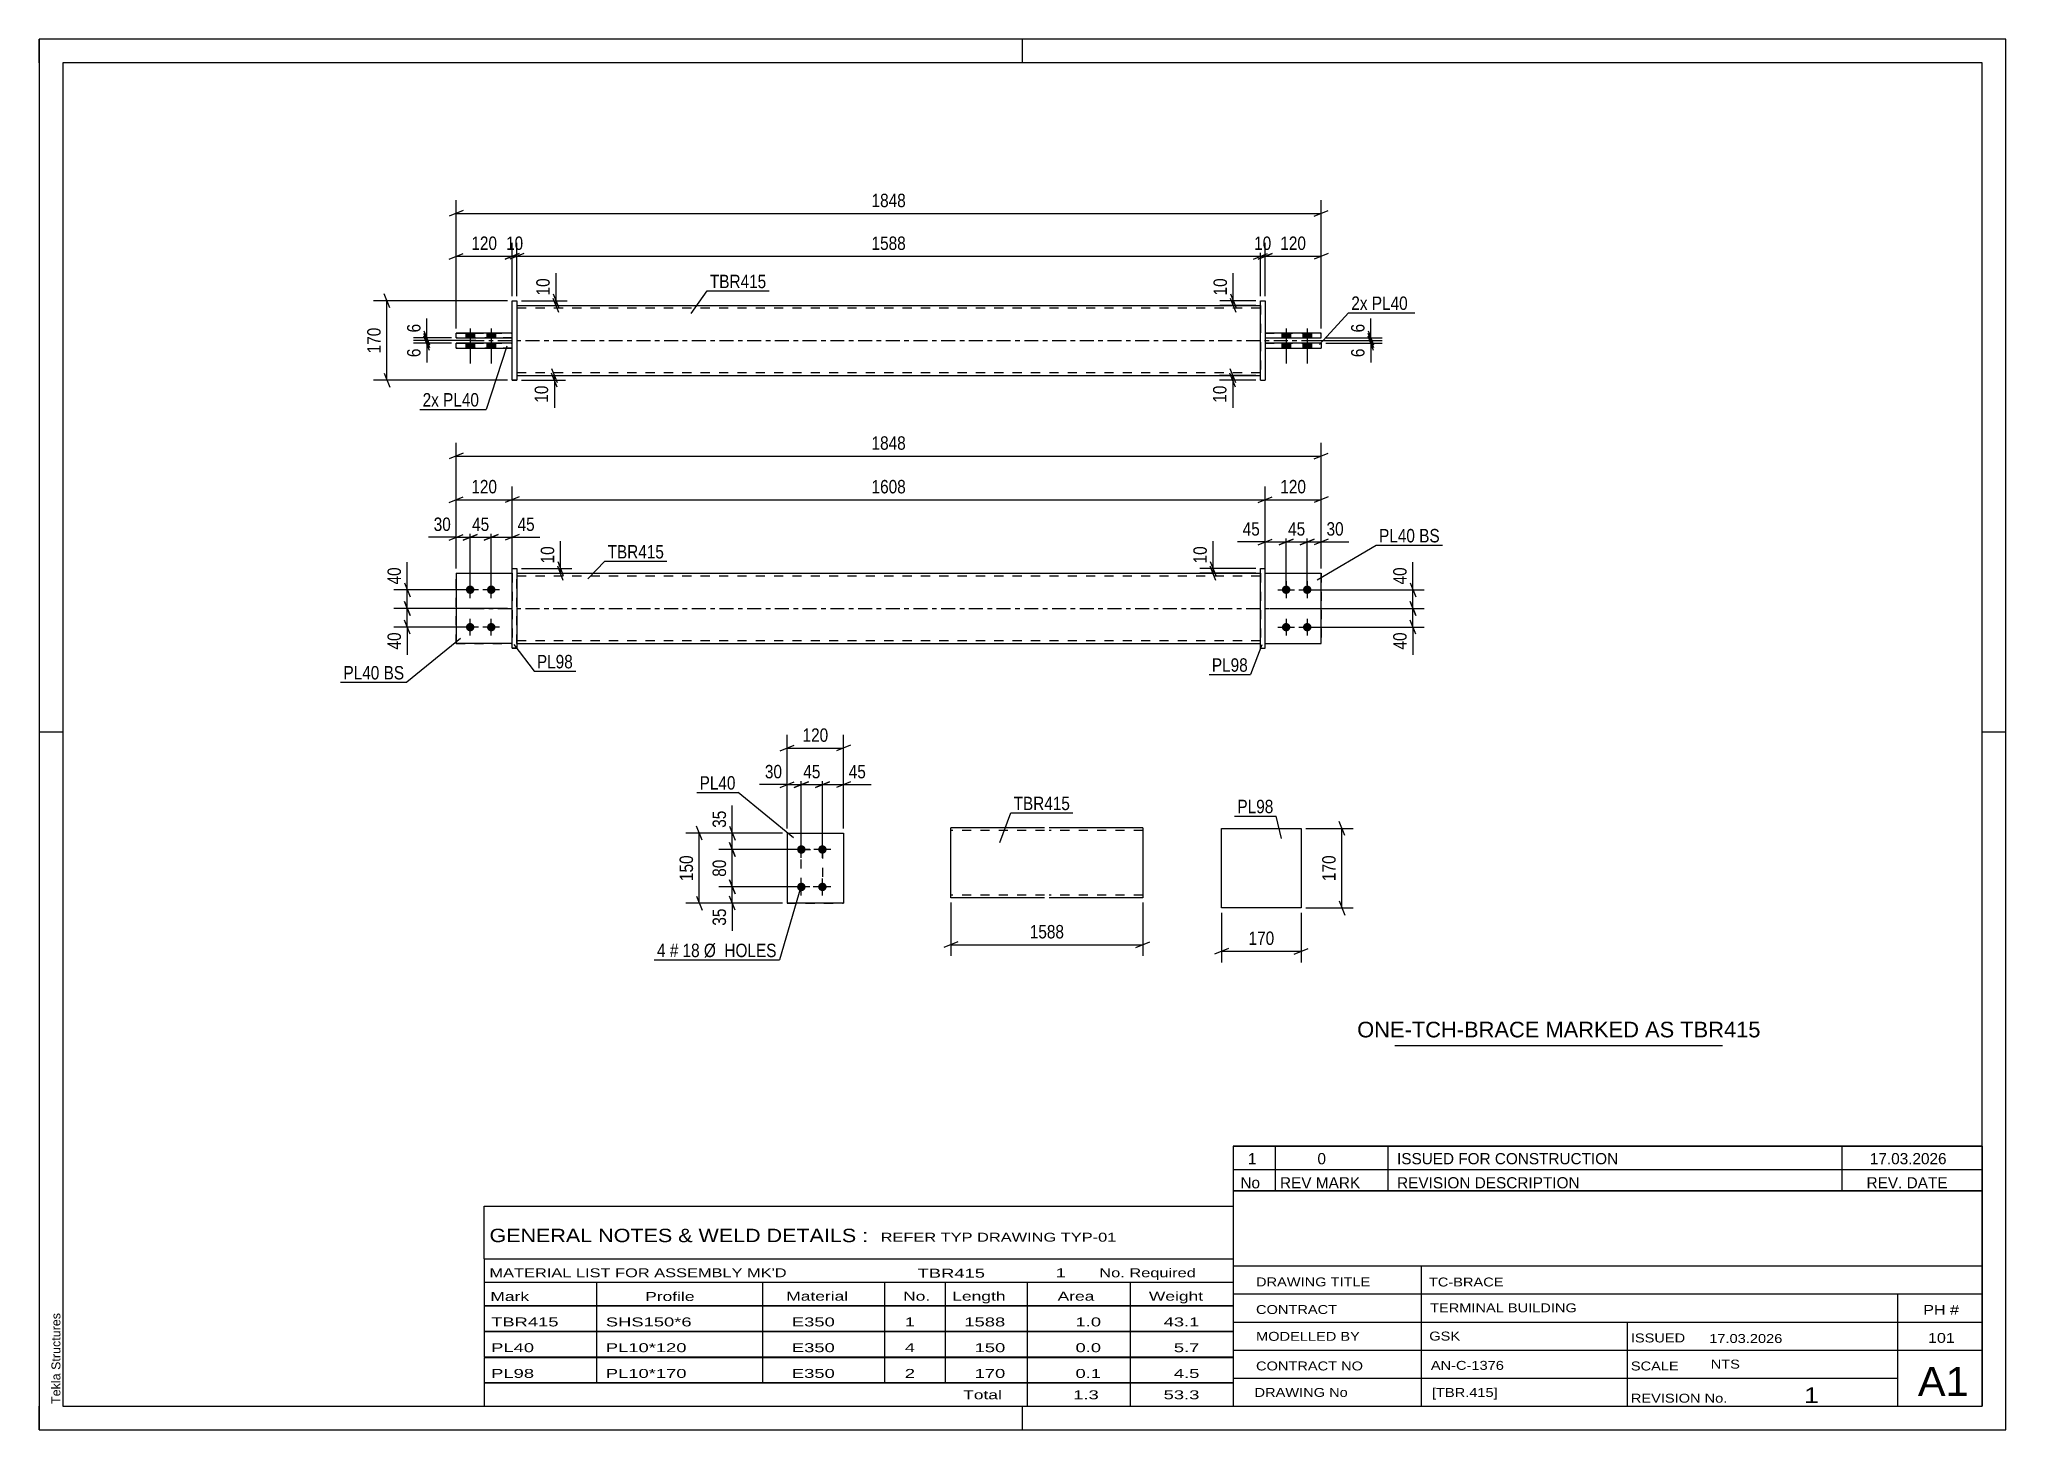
# Paper-space layout 'Layout1' of a CAD drawing. Header units: millimetres. Extents: x 0 to 420, y 0 to 297.
# The model-space entities are those that its viewports show. They can reach past a viewport. Long polylines and large blocks are cut down to what shows.
import ezdxf

# ---------------------------------------------------------------- set-up
doc = ezdxf.new("R2010")
doc.units = ezdxf.units.MM
doc.linetypes.add('DXK_LINE_DOT2', pattern=[3.9198, 1.9599, -1.9599])
doc.linetypes.add('DXK_LINE_DOT3', pattern=[5.9187, 2.979, -0.9799, 0.9799, -0.9799])
doc.layers.add('Viewport layer', color=7, linetype='Continuous', plot=False)
doc.styles.add('Arial', font='ARIAL.TTF', dxfattribs={"height": 0.2})
doc.styles.add('Arial Narrow', font='ARIALN.TTF', dxfattribs={"height": 0.2})

# ---------------------------------------------------------------- blocks, each defined once
blk = doc.blocks.new('Unknown-580607494-1163')
at = {"color": 5, "linetype": 'Continuous'}
for p, q in [((420, 297), (0, 297)), ((0, 297), (0, 0)), ((0, 292), (0, 297)), ((210, 292), (210, 297)), ((420, 0), (420, 297)), ((415, 292), (5, 292)), ((5, 292), (5, 5)), ((415, 5), (415, 292)), ((5, 149), (0, 149)), ((420, 149), (415, 149)), ((0, 0), (0, 5)), ((5, 5), (415, 5)), ((210, 0), (210, 5)), ((0, 0), (420, 0))]:
    blk.add_line(p, q, dxfattribs=at)
at = {"color": 174, "linetype": 'Continuous', "style": 'Arial'}
blk.add_text('Tekla Structures', height=1.9102, rotation=90, dxfattribs=at).set_placement((4.5, 5.5))
blk = doc.blocks.new('Bolt-580607494-1761 - 1738')
at = {"linetype": 'Continuous'}
for points in [[(266.31, 180.33), (266.5, 180.31), (266.68, 180.25), (266.84, 180.15), (266.98, 180.03), (267.09, 179.88), (267.17, 179.7), (267.21, 179.52), (267.21, 179.33), (267.17, 179.15), (267.09, 178.98), (266.98, 178.82), (266.84, 178.7), (266.68, 178.6), (266.5, 178.55), (266.31, 178.53), (266.12, 178.55), (265.95, 178.6), (265.78, 178.7), (265.64, 178.82), (265.53, 178.98), (265.46, 179.15), (265.42, 179.33), (265.42, 179.52), (265.46, 179.7), (265.53, 179.88), (265.64, 180.03), (265.78, 180.15), (265.95, 180.25), (266.12, 180.31)], [(270.81, 180.33), (271, 180.31), (271.18, 180.25), (271.34, 180.15), (271.48, 180.03), (271.59, 179.88), (271.67, 179.7), (271.71, 179.52), (271.71, 179.33), (271.67, 179.15), (271.59, 178.98), (271.48, 178.82), (271.34, 178.7), (271.18, 178.6), (271, 178.55), (270.81, 178.53), (270.62, 178.55), (270.45, 178.6), (270.28, 178.7), (270.14, 178.82), (270.03, 178.98), (269.96, 179.15), (269.92, 179.33), (269.92, 179.52), (269.96, 179.7), (270.03, 179.88), (270.14, 180.03), (270.28, 180.15), (270.45, 180.25), (270.62, 180.31)], [(266.31, 172.33), (266.5, 172.31), (266.68, 172.25), (266.84, 172.15), (266.98, 172.03), (267.09, 171.88), (267.17, 171.7), (267.21, 171.52), (267.21, 171.33), (267.17, 171.15), (267.09, 170.98), (266.98, 170.82), (266.84, 170.7), (266.68, 170.6), (266.5, 170.55), (266.31, 170.53), (266.12, 170.55), (265.95, 170.6), (265.78, 170.7), (265.64, 170.82), (265.53, 170.98), (265.46, 171.15), (265.42, 171.33), (265.42, 171.52), (265.46, 171.7), (265.53, 171.88), (265.64, 172.03), (265.78, 172.15), (265.95, 172.25), (266.12, 172.31)], [(270.81, 172.33), (271, 172.31), (271.18, 172.25), (271.34, 172.15), (271.48, 172.03), (271.59, 171.88), (271.67, 171.7), (271.71, 171.52), (271.71, 171.33), (271.67, 171.15), (271.59, 170.98), (271.48, 170.82), (271.34, 170.7), (271.18, 170.6), (271, 170.55), (270.81, 170.53), (270.62, 170.55), (270.45, 170.6), (270.28, 170.7), (270.14, 170.82), (270.03, 170.98), (269.96, 171.15), (269.92, 171.33), (269.92, 171.52), (269.96, 171.7), (270.03, 171.88), (270.14, 172.03), (270.28, 172.15), (270.45, 172.25), (270.62, 172.31)]]:
    blk.add_hatch(color=1, dxfattribs=at).paths.add_polyline_path(points)
at = {"color": 1, "linetype": 'Continuous'}
for p, q in [((266.31, 181.23), (266.31, 177.63)), ((270.81, 181.23), (270.81, 177.63)), ((264.51, 179.43), (268.11, 179.43)), ((269.01, 179.43), (272.61, 179.43)), ((266.31, 173.23), (266.31, 169.63)), ((270.81, 173.23), (270.81, 169.63)), ((264.51, 171.43), (268.11, 171.43)), ((269.01, 171.43), (272.61, 171.43))]:
    blk.add_line(p, q, dxfattribs=at)
blk = doc.blocks.new('Part-580607494-1755 - 1738')
at = {"color": 2, "linetype": 'Continuous'}
for p, q in [((260.81, 183.93), (261.81, 183.93)), ((260.81, 166.93), (260.81, 183.93)), ((261.81, 166.93), (261.81, 183.93)), ((260.81, 166.93), (260.81, 166.93)), ((260.81, 166.93), (261.81, 166.93))]:
    blk.add_line(p, q, dxfattribs=at)
at = {"color": 7, "linetype": 'DXK_LINE_DOT2'}
for p, q in [((260.81, 183.93), (261.81, 183.93)), ((260.81, 166.93), (261.81, 166.93))]:
    blk.add_line(p, q, dxfattribs=at)
blk = doc.blocks.new('Part-580607494-1760 - 1738')
at = {"color": 2, "linetype": 'Continuous'}
for p, q in [((102.02, 182.93), (260.81, 182.93)), ((102.02, 167.93), (260.81, 167.93))]:
    blk.add_line(p, q, dxfattribs=at)
at = {"color": 7, "linetype": 'DXK_LINE_DOT2'}
for p, q in [((102.02, 167.93), (102.02, 182.93)), ((260.81, 182.33), (102.02, 182.33)), ((260.81, 182.93), (260.81, 167.93)), ((260.81, 168.53), (102.02, 168.53))]:
    blk.add_line(p, q, dxfattribs=at)
at = {"color": 7, "linetype": 'DXK_LINE_DOT3'}
blk.add_line((92.02, 175.43), (270.81, 175.43), dxfattribs=at)
blk = doc.blocks.new('Bolt-580607494-1762 - 1738')
at = {"linetype": 'Continuous'}
for points in [[(92.02, 178.53), (91.83, 178.55), (91.66, 178.6), (91.49, 178.7), (91.35, 178.82), (91.24, 178.98), (91.17, 179.15), (91.13, 179.33), (91.13, 179.52), (91.17, 179.7), (91.24, 179.88), (91.35, 180.03), (91.49, 180.15), (91.66, 180.25), (91.83, 180.31), (92.02, 180.33), (92.21, 180.31), (92.39, 180.25), (92.55, 180.15), (92.69, 180.03), (92.8, 179.88), (92.88, 179.7), (92.92, 179.52), (92.92, 179.33), (92.88, 179.15), (92.8, 178.98), (92.69, 178.82), (92.55, 178.7), (92.39, 178.6), (92.21, 178.55)], [(96.52, 178.53), (96.33, 178.55), (96.16, 178.6), (95.99, 178.7), (95.85, 178.82), (95.74, 178.98), (95.67, 179.15), (95.63, 179.33), (95.63, 179.52), (95.67, 179.7), (95.74, 179.88), (95.85, 180.03), (95.99, 180.15), (96.16, 180.25), (96.33, 180.31), (96.52, 180.33), (96.71, 180.31), (96.89, 180.25), (97.05, 180.15), (97.19, 180.03), (97.3, 179.88), (97.38, 179.7), (97.42, 179.52), (97.42, 179.33), (97.38, 179.15), (97.3, 178.98), (97.19, 178.82), (97.05, 178.7), (96.89, 178.6), (96.71, 178.55)], [(92.02, 170.53), (91.83, 170.55), (91.66, 170.6), (91.49, 170.7), (91.35, 170.82), (91.24, 170.98), (91.17, 171.15), (91.13, 171.33), (91.13, 171.52), (91.17, 171.7), (91.24, 171.88), (91.35, 172.03), (91.49, 172.15), (91.66, 172.25), (91.83, 172.31), (92.02, 172.33), (92.21, 172.31), (92.39, 172.25), (92.55, 172.15), (92.69, 172.03), (92.8, 171.88), (92.88, 171.7), (92.92, 171.52), (92.92, 171.33), (92.88, 171.15), (92.8, 170.98), (92.69, 170.82), (92.55, 170.7), (92.39, 170.6), (92.21, 170.55)], [(96.52, 170.53), (96.33, 170.55), (96.16, 170.6), (95.99, 170.7), (95.85, 170.82), (95.74, 170.98), (95.67, 171.15), (95.63, 171.33), (95.63, 171.52), (95.67, 171.7), (95.74, 171.88), (95.85, 172.03), (95.99, 172.15), (96.16, 172.25), (96.33, 172.31), (96.52, 172.33), (96.71, 172.31), (96.89, 172.25), (97.05, 172.15), (97.19, 172.03), (97.3, 171.88), (97.38, 171.7), (97.42, 171.52), (97.42, 171.33), (97.38, 171.15), (97.3, 170.98), (97.19, 170.82), (97.05, 170.7), (96.89, 170.6), (96.71, 170.55)]]:
    blk.add_hatch(color=1, dxfattribs=at).paths.add_polyline_path(points)
at = {"color": 1, "linetype": 'Continuous'}
for p, q in [((92.02, 177.63), (92.02, 181.23)), ((96.52, 177.63), (96.52, 181.23)), ((93.82, 179.43), (90.22, 179.43)), ((98.32, 179.43), (94.72, 179.43)), ((92.02, 169.63), (92.02, 173.23)), ((96.52, 169.63), (96.52, 173.23)), ((93.82, 171.43), (90.22, 171.43)), ((98.32, 171.43), (94.72, 171.43))]:
    blk.add_line(p, q, dxfattribs=at)
blk = doc.blocks.new('Part-580607494-1768 - 1738')
at = {"color": 2, "linetype": 'Continuous'}
for p, q in [((89.02, 182.93), (101.02, 182.93)), ((89.02, 182.93), (89.02, 167.93)), ((101.02, 167.93), (89.02, 167.93)), ((89.02, 167.93), (89.02, 167.93))]:
    blk.add_line(p, q, dxfattribs=at)
at = {"color": 7, "linetype": 'DXK_LINE_DOT2'}
for p, q in [((89.02, 182.93), (101.02, 182.93)), ((101.02, 182.93), (101.02, 182.93)), ((101.02, 182.93), (101.02, 167.93)), ((89.02, 167.93), (101.02, 167.93)), ((89.02, 167.93), (89.02, 167.93))]:
    blk.add_line(p, q, dxfattribs=at)
blk = doc.blocks.new('Part-580607494-1773 - 1738')
at = {"color": 7, "linetype": 'DXK_LINE_DOT2'}
for p, q in [((89.02, 182.93), (101.02, 182.93)), ((89.02, 182.93), (101.02, 182.93)), ((89.02, 167.93), (89.02, 182.93)), ((101.02, 182.93), (101.02, 182.93)), ((101.02, 182.93), (101.02, 167.93)), ((89.02, 167.93), (101.02, 167.93)), ((101.02, 167.93), (89.02, 167.93)), ((89.02, 167.93), (89.02, 167.93))]:
    blk.add_line(p, q, dxfattribs=at)
blk = doc.blocks.new('Part-580607494-1778 - 1738')
at = {"color": 2, "linetype": 'Continuous'}
for p, q in [((101.02, 183.93), (102.02, 183.93)), ((101.02, 166.93), (101.02, 183.93)), ((102.02, 183.93), (102.02, 183.93)), ((102.02, 183.93), (102.02, 166.93)), ((101.02, 166.93), (102.02, 166.93))]:
    blk.add_line(p, q, dxfattribs=at)
at = {"color": 7, "linetype": 'DXK_LINE_DOT2'}
for p, q in [((101.02, 183.93), (102.02, 183.93)), ((102.02, 166.93), (101.02, 166.93)), ((101.02, 166.93), (101.02, 166.93)), ((102.02, 166.93), (102.02, 166.93))]:
    blk.add_line(p, q, dxfattribs=at)
blk = doc.blocks.new('Part-580607494-1783 - 1738')
at = {"color": 2, "linetype": 'Continuous'}
for p, q in [((261.81, 182.93), (273.81, 182.93)), ((273.81, 182.93), (273.81, 182.93)), ((273.81, 167.93), (273.81, 182.93)), ((261.81, 167.93), (273.81, 167.93))]:
    blk.add_line(p, q, dxfattribs=at)
at = {"color": 7, "linetype": 'DXK_LINE_DOT2'}
for p, q in [((261.81, 182.93), (273.81, 182.93)), ((261.81, 167.93), (261.81, 182.93)), ((261.81, 167.93), (261.81, 167.93)), ((261.81, 167.93), (273.81, 167.93))]:
    blk.add_line(p, q, dxfattribs=at)
blk = doc.blocks.new('Part-580607494-1788 - 1738')
at = {"color": 7, "linetype": 'DXK_LINE_DOT2'}
for p, q in [((261.81, 182.93), (273.81, 182.93)), ((261.81, 167.93), (261.81, 182.93)), ((261.81, 182.93), (273.81, 182.93)), ((273.81, 182.93), (273.81, 182.93)), ((273.81, 182.93), (273.81, 167.93)), ((261.81, 167.93), (261.81, 167.93)), ((261.81, 167.93), (273.81, 167.93)), ((261.81, 167.93), (273.81, 167.93))]:
    blk.add_line(p, q, dxfattribs=at)
blk = doc.blocks.new('Part-580607494-1431 - 1390')
at = {"color": 2, "linetype": 'Continuous'}
for p, q in [((260.81, 241.16), (260.81, 241.16)), ((260.81, 224.16), (260.81, 241.16)), ((260.81, 241.16), (261.81, 241.16)), ((261.81, 241.16), (261.81, 241.16)), ((261.81, 241.16), (261.81, 224.16)), ((260.81, 224.16), (261.81, 224.16)), ((260.81, 224.16), (260.81, 224.16)), ((261.81, 224.16), (261.81, 224.16))]:
    blk.add_line(p, q, dxfattribs=at)
at = {"color": 7, "linetype": 'DXK_LINE_DOT2'}
for p, q in [((260.81, 241.16), (261.81, 241.16)), ((260.81, 224.16), (261.81, 224.16)), ((261.81, 224.16), (261.81, 224.16))]:
    blk.add_line(p, q, dxfattribs=at)
blk = doc.blocks.new('Bolt-580607494-1403 - 1390')
at = {"linetype": 'Continuous'}
for points in [[(91.12, 233.26), (92.92, 233.26), (92.92, 234.26), (91.12, 234.26)], [(91.12, 233.26), (92.92, 233.26), (92.92, 234.26), (91.12, 234.26)], [(91.12, 231.06), (92.92, 231.06), (92.92, 232.06), (91.12, 232.06)], [(91.12, 231.06), (92.92, 231.06), (92.92, 232.06), (91.12, 232.06)], [(95.62, 233.26), (97.42, 233.26), (97.42, 234.26), (95.62, 234.26)], [(95.62, 233.26), (97.42, 233.26), (97.42, 234.26), (95.62, 234.26)], [(95.62, 231.06), (97.42, 231.06), (97.42, 232.06), (95.62, 232.06)], [(95.62, 231.06), (97.42, 231.06), (97.42, 232.06), (95.62, 232.06)]]:
    blk.add_hatch(color=1, dxfattribs=at).paths.add_polyline_path(points)
at = {"color": 1, "linetype": 'Continuous'}
for p, q in [((92.02, 235.26), (92.02, 227.76)), ((92.02, 235.26), (92.02, 227.76)), ((96.52, 235.26), (96.52, 227.76)), ((96.52, 235.26), (96.52, 227.76)), ((91.12, 234.26), (91.12, 233.26)), ((91.12, 234.26), (91.12, 233.26)), ((91.12, 232.06), (91.12, 231.06)), ((91.12, 232.06), (91.12, 231.06)), ((92.92, 234.26), (92.92, 233.26)), ((92.92, 234.26), (92.92, 233.26)), ((92.92, 232.06), (92.92, 231.06)), ((92.92, 232.06), (92.92, 231.06)), ((95.62, 234.26), (95.62, 233.26)), ((95.62, 234.26), (95.62, 233.26)), ((95.62, 232.06), (95.62, 231.06)), ((95.62, 232.06), (95.62, 231.06)), ((97.42, 234.26), (97.42, 233.26)), ((97.42, 234.26), (97.42, 233.26)), ((97.42, 232.06), (97.42, 231.06)), ((97.42, 232.06), (97.42, 231.06))]:
    blk.add_line(p, q, dxfattribs=at)
blk = doc.blocks.new('Bolt-580607494-1404 - 1390')
at = {"linetype": 'Continuous'}
for points in [[(267.21, 234.26), (265.41, 234.26), (265.41, 233.26), (267.21, 233.26)], [(267.21, 234.26), (265.41, 234.26), (265.41, 233.26), (267.21, 233.26)], [(267.21, 232.06), (265.41, 232.06), (265.41, 231.06), (267.21, 231.06)], [(267.21, 232.06), (265.41, 232.06), (265.41, 231.06), (267.21, 231.06)], [(271.71, 234.26), (269.91, 234.26), (269.91, 233.26), (271.71, 233.26)], [(271.71, 234.26), (269.91, 234.26), (269.91, 233.26), (271.71, 233.26)], [(271.71, 232.06), (269.91, 232.06), (269.91, 231.06), (271.71, 231.06)], [(271.71, 232.06), (269.91, 232.06), (269.91, 231.06), (271.71, 231.06)]]:
    blk.add_hatch(color=1, dxfattribs=at).paths.add_polyline_path(points)
at = {"color": 1, "linetype": 'Continuous'}
for p, q in [((266.31, 235.26), (266.31, 227.76)), ((266.31, 235.26), (266.31, 227.76)), ((270.81, 235.26), (270.81, 227.76)), ((270.81, 235.26), (270.81, 227.76)), ((265.41, 234.26), (265.41, 233.26)), ((265.41, 234.26), (265.41, 233.26)), ((265.41, 232.06), (265.41, 231.06)), ((265.41, 232.06), (265.41, 231.06)), ((267.21, 234.26), (267.21, 233.26)), ((267.21, 234.26), (267.21, 233.26)), ((267.21, 232.06), (267.21, 231.06)), ((267.21, 232.06), (267.21, 231.06)), ((269.91, 234.26), (269.91, 233.26)), ((269.91, 234.26), (269.91, 233.26)), ((269.91, 232.06), (269.91, 231.06)), ((269.91, 232.06), (269.91, 231.06)), ((271.71, 234.26), (271.71, 233.26)), ((271.71, 234.26), (271.71, 233.26)), ((271.71, 232.06), (271.71, 231.06)), ((271.71, 232.06), (271.71, 231.06))]:
    blk.add_line(p, q, dxfattribs=at)
blk = doc.blocks.new('Part-580607494-1446 - 1390')
at = {"color": 2, "linetype": 'Continuous'}
for p, q in [((101.02, 232.06), (89.02, 232.06)), ((89.02, 231.06), (89.02, 232.06)), ((89.02, 231.06), (101.02, 231.06)), ((89.02, 231.06), (89.02, 231.06))]:
    blk.add_line(p, q, dxfattribs=at)
at = {"color": 7, "linetype": 'DXK_LINE_DOT2'}
for p, q in [((89.02, 232.06), (101.02, 232.06)), ((101.02, 231.06), (89.02, 231.06)), ((101.02, 231.06), (101.02, 232.06))]:
    blk.add_line(p, q, dxfattribs=at)
blk = doc.blocks.new('Part-580607494-1430 - 1390')
at = {"color": 2, "linetype": 'Continuous'}
for p, q in [((102.02, 240.16), (260.81, 240.16)), ((102.02, 225.16), (260.81, 225.16))]:
    blk.add_line(p, q, dxfattribs=at)
at = {"color": 7, "linetype": 'DXK_LINE_DOT2'}
for p, q in [((102.02, 240.16), (102.02, 225.16)), ((260.81, 239.56), (102.02, 239.56)), ((260.81, 240.16), (260.81, 225.16)), ((260.81, 225.76), (102.02, 225.76))]:
    blk.add_line(p, q, dxfattribs=at)
at = {"color": 7, "linetype": 'DXK_LINE_DOT3'}
blk.add_line((92.02, 232.66), (270.81, 232.66), dxfattribs=at)
blk = doc.blocks.new('Part-580607494-1451 - 1390')
at = {"color": 2, "linetype": 'Continuous'}
for p, q in [((101.02, 234.26), (89.02, 234.26)), ((89.02, 233.26), (89.02, 234.26)), ((89.02, 233.26), (101.02, 233.26)), ((89.02, 233.26), (89.02, 233.26))]:
    blk.add_line(p, q, dxfattribs=at)
at = {"color": 7, "linetype": 'DXK_LINE_DOT2'}
for p, q in [((89.02, 234.26), (101.02, 234.26)), ((101.02, 233.26), (89.02, 233.26)), ((101.02, 233.26), (101.02, 234.26))]:
    blk.add_line(p, q, dxfattribs=at)
blk = doc.blocks.new('Part-580607494-1452 - 1390')
at = {"color": 2, "linetype": 'Continuous'}
for p, q in [((101.02, 241.16), (102.02, 241.16)), ((101.02, 224.16), (101.02, 241.16)), ((102.02, 241.16), (102.02, 241.16)), ((102.02, 241.16), (102.02, 224.16)), ((102.02, 224.16), (101.02, 224.16)), ((101.02, 224.16), (101.02, 224.16))]:
    blk.add_line(p, q, dxfattribs=at)
at = {"color": 7, "linetype": 'DXK_LINE_DOT2'}
for p, q in [((101.02, 241.16), (102.02, 241.16)), ((101.02, 224.16), (102.02, 224.16)), ((101.02, 224.16), (101.02, 224.16))]:
    blk.add_line(p, q, dxfattribs=at)
blk = doc.blocks.new('Part-580607494-1457 - 1390')
at = {"color": 2, "linetype": 'Continuous'}
for p, q in [((273.81, 232.06), (261.81, 232.06)), ((261.81, 231.06), (273.81, 231.06)), ((273.81, 232.06), (273.81, 231.06))]:
    blk.add_line(p, q, dxfattribs=at)
at = {"color": 7, "linetype": 'DXK_LINE_DOT2'}
for p, q in [((261.81, 232.06), (261.81, 231.06)), ((261.81, 232.06), (273.81, 232.06)), ((261.81, 231.06), (273.81, 231.06))]:
    blk.add_line(p, q, dxfattribs=at)
blk = doc.blocks.new('Part-580607494-1462 - 1390')
at = {"color": 2, "linetype": 'Continuous'}
for p, q in [((273.81, 234.26), (261.81, 234.26)), ((261.81, 233.26), (273.81, 233.26)), ((273.81, 233.26), (273.81, 234.26))]:
    blk.add_line(p, q, dxfattribs=at)
at = {"color": 7, "linetype": 'DXK_LINE_DOT2'}
for p, q in [((261.81, 234.26), (261.81, 233.26)), ((261.81, 234.26), (273.81, 234.26)), ((261.81, 233.26), (273.81, 233.26))]:
    blk.add_line(p, q, dxfattribs=at)
blk = doc.blocks.new('Part-580607494-2117 - 2110')
at = {"color": 2, "linetype": 'Continuous'}
for p, q in [((159.76, 127.44), (171.76, 127.44)), ((159.76, 127.44), (159.76, 112.44)), ((171.76, 127.44), (171.76, 127.44)), ((171.76, 127.44), (171.76, 112.44)), ((171.76, 112.44), (159.76, 112.44)), ((159.76, 112.44), (159.76, 112.44))]:
    blk.add_line(p, q, dxfattribs=at)
at = {"color": 7, "linetype": 'DXK_LINE_DOT2'}
for p, q in [((159.76, 127.44), (171.76, 127.44)), ((171.76, 127.44), (171.76, 127.44)), ((159.76, 112.44), (171.76, 112.44))]:
    blk.add_line(p, q, dxfattribs=at)
blk = doc.blocks.new('Bolt-580607494-2150 - 2110')
at = {"linetype": 'Continuous'}
for points in [[(162.76, 124.84), (162.95, 124.82), (163.13, 124.76), (163.29, 124.67), (163.43, 124.54), (163.54, 124.39), (163.62, 124.22), (163.66, 124.04), (163.66, 123.85), (163.62, 123.66), (163.54, 123.49), (163.43, 123.34), (163.29, 123.21), (163.13, 123.12), (162.95, 123.06), (162.76, 123.04), (162.57, 123.06), (162.39, 123.12), (162.23, 123.21), (162.09, 123.34), (161.98, 123.49), (161.9, 123.66), (161.86, 123.85), (161.86, 124.04), (161.9, 124.22), (161.98, 124.39), (162.09, 124.54), (162.23, 124.67), (162.39, 124.76), (162.57, 124.82)], [(167.26, 124.84), (167.45, 124.82), (167.63, 124.76), (167.79, 124.67), (167.93, 124.54), (168.04, 124.39), (168.12, 124.22), (168.16, 124.04), (168.16, 123.85), (168.12, 123.66), (168.04, 123.49), (167.93, 123.34), (167.79, 123.21), (167.63, 123.12), (167.45, 123.06), (167.26, 123.04), (167.07, 123.06), (166.89, 123.12), (166.73, 123.21), (166.59, 123.34), (166.48, 123.49), (166.4, 123.66), (166.36, 123.85), (166.36, 124.04), (166.4, 124.22), (166.48, 124.39), (166.59, 124.54), (166.73, 124.67), (166.89, 124.76), (167.07, 124.82)], [(162.76, 116.84), (162.95, 116.82), (163.13, 116.76), (163.29, 116.67), (163.43, 116.54), (163.54, 116.39), (163.62, 116.22), (163.66, 116.04), (163.66, 115.85), (163.62, 115.66), (163.54, 115.49), (163.43, 115.34), (163.29, 115.21), (163.13, 115.12), (162.95, 115.06), (162.76, 115.04), (162.57, 115.06), (162.39, 115.12), (162.23, 115.21), (162.09, 115.34), (161.98, 115.49), (161.9, 115.66), (161.86, 115.85), (161.86, 116.04), (161.9, 116.22), (161.98, 116.39), (162.09, 116.54), (162.23, 116.67), (162.39, 116.76), (162.57, 116.82)], [(167.26, 116.84), (167.45, 116.82), (167.63, 116.76), (167.79, 116.67), (167.93, 116.54), (168.04, 116.39), (168.12, 116.22), (168.16, 116.04), (168.16, 115.85), (168.12, 115.66), (168.04, 115.49), (167.93, 115.34), (167.79, 115.21), (167.63, 115.12), (167.45, 115.06), (167.26, 115.04), (167.07, 115.06), (166.89, 115.12), (166.73, 115.21), (166.59, 115.34), (166.48, 115.49), (166.4, 115.66), (166.36, 115.85), (166.36, 116.04), (166.4, 116.22), (166.48, 116.39), (166.59, 116.54), (166.73, 116.67), (166.89, 116.76), (167.07, 116.82)]]:
    blk.add_hatch(color=1, dxfattribs=at).paths.add_polyline_path(points)
at = {"color": 1, "linetype": 'Continuous'}
for p, q in [((164.56, 123.94), (160.96, 123.94)), ((162.76, 122.14), (162.76, 125.74)), ((169.06, 123.94), (165.46, 123.94)), ((167.26, 122.14), (167.26, 125.74)), ((162.76, 114.14), (162.76, 117.74)), ((167.26, 114.14), (167.26, 117.74)), ((164.56, 115.94), (160.96, 115.94)), ((169.06, 115.94), (165.46, 115.94))]:
    blk.add_line(p, q, dxfattribs=at)
blk = doc.blocks.new('Part-580607494-2280 - 2274')
at = {"color": 2, "linetype": 'Continuous'}
for p, q in [((252.53, 111.44), (252.53, 128.44)), ((252.53, 128.44), (269.53, 128.44)), ((269.53, 128.44), (269.53, 111.44)), ((269.53, 111.44), (252.53, 111.44))]:
    blk.add_line(p, q, dxfattribs=at)
blk = doc.blocks.new('Part-580607494-2305 - 2299')
at = {"color": 2, "linetype": 'Continuous'}
for p, q in [((214.72, 128.59), (194.72, 128.59)), ((194.72, 113.68), (194.72, 128.59)), ((235.72, 128.59), (215.72, 128.59)), ((235.72, 128.59), (235.72, 113.59)), ((194.72, 113.59), (194.72, 113.68)), ((214.72, 113.59), (194.72, 113.59)), ((235.72, 113.59), (215.72, 113.59))]:
    blk.add_line(p, q, dxfattribs=at)
at = {"color": 7, "linetype": 'DXK_LINE_DOT2'}
for p, q in [((214.72, 127.99), (194.72, 127.99)), ((235.72, 127.99), (215.72, 127.99)), ((194.72, 114.19), (194.72, 114.23)), ((214.72, 114.19), (194.72, 114.19)), ((235.72, 114.19), (215.72, 114.19)), ((235.72, 114.19), (235.72, 114.23))]:
    blk.add_line(p, q, dxfattribs=at)
blk = doc.blocks.new('Rectangle-580607494-2260 - 2110')
at = {"color": 1, "linetype": 'DXK_LINE_DOT2'}
blk.add_lwpolyline([(162.76, 123.94), (167.26, 123.94), (167.26, 115.94), (162.76, 115.94), (162.76, 123.94)], close=True, dxfattribs=at)
blk = doc.blocks.new('StraightDimension-580607494-1864 - 1738')
at = {"color": 7, "linetype": 'Continuous'}
for p, q in [((77.98, 180.93), (79.18, 177.93)), ((91.02, 179.43), (75.73, 179.43)), ((79.18, 173.93), (77.98, 176.93)), ((78.58, 175.43), (78.58, 179.43)), ((100.02, 175.43), (75.73, 175.43))]:
    blk.add_line(p, q, dxfattribs=at)
at = {"color": 0}
blk.add_wipeout([(77.83, 184.81), (73.63, 184.81), (73.63, 179.95), (77.83, 179.95)], dxfattribs=at)
at = {"color": 7, "linetype": 'Continuous'}
blk.add_line((78.58, 179.43), (78.58, 185.33), dxfattribs=at)
blk.add_line((78.58, 179.43), (78.58, 185.33), dxfattribs=at)
at = {"color": 3, "style": 'Arial Narrow'}
blk.add_text('40', height=2.863, rotation=90.0002, dxfattribs=at).set_placement((77.23, 180.55))
blk = doc.blocks.new('StraightDimension-580607494-1838 - 1738')
at = {"color": 7, "linetype": 'Continuous'}
for p, q in [((96.52, 180.43), (96.52, 193.48)), ((101.02, 183.93), (101.02, 193.48)), ((95.02, 190.03), (98.02, 191.23)), ((96.52, 190.63), (101.02, 190.63)), ((102.52, 191.23), (99.52, 190.03))]:
    blk.add_line(p, q, dxfattribs=at)
at = {"color": 0}
blk.add_wipeout([(106.4, 191.38), (106.4, 195.58), (101.55, 195.58), (101.55, 191.38)], dxfattribs=at)
at = {"color": 7, "linetype": 'Continuous'}
blk.add_line((101.02, 190.63), (106.93, 190.63), dxfattribs=at)
blk.add_line((101.02, 190.63), (106.93, 190.63), dxfattribs=at)
at = {"color": 3, "style": 'Arial Narrow'}
blk.add_text('45', height=2.863, dxfattribs=at).set_placement((102.15, 191.98))
blk = doc.blocks.new('StraightDimension-580607494-1790 - 1738')
at = {"color": 7, "linetype": 'Continuous'}
for p, q in [((250.11, 185.43), (251.31, 182.43)), ((259.81, 183.93), (247.86, 183.93)), ((259.81, 182.93), (247.86, 182.93)), ((251.31, 181.43), (250.11, 184.43)), ((250.71, 182.93), (250.71, 183.93))]:
    blk.add_line(p, q, dxfattribs=at)
at = {"color": 0}
blk.add_wipeout([(249.96, 189.31), (245.76, 189.31), (245.76, 184.45), (249.96, 184.45)], dxfattribs=at)
at = {"color": 7, "linetype": 'Continuous'}
blk.add_line((250.71, 183.93), (250.71, 189.83), dxfattribs=at)
blk.add_line((250.71, 183.93), (250.71, 189.83), dxfattribs=at)
at = {"color": 3, "style": 'Arial Narrow'}
blk.add_text('10', height=2.863, rotation=90.0002, dxfattribs=at).set_placement((249.36, 185.05))
blk = doc.blocks.new('StraightDimension-580607494-1799 - 1738')
at = {"color": 7, "linetype": 'Continuous'}
for p, q in [((110.72, 185.43), (111.92, 182.43)), ((103.02, 183.93), (113.72, 183.93)), ((103.02, 182.93), (113.72, 182.93)), ((111.92, 181.43), (110.72, 184.43)), ((111.32, 182.93), (111.32, 183.93))]:
    blk.add_line(p, q, dxfattribs=at)
at = {"color": 0}
blk.add_wipeout([(110.57, 189.31), (106.37, 189.31), (106.37, 184.45), (110.57, 184.45)], dxfattribs=at)
at = {"color": 7, "linetype": 'Continuous'}
blk.add_line((111.32, 183.93), (111.32, 189.83), dxfattribs=at)
blk.add_line((111.32, 183.93), (111.32, 189.83), dxfattribs=at)
at = {"color": 3, "style": 'Arial Narrow'}
blk.add_text('10', height=2.863, rotation=90.0002, dxfattribs=at).set_placement((109.97, 185.05))
blk = doc.blocks.new('StraightDimension-580607494-2000 - 1738')
at = {"color": 7, "linetype": 'Continuous'}
for p, q in [((269.31, 189.04), (272.31, 190.24)), ((270.81, 180.43), (270.81, 192.49)), ((270.81, 189.64), (273.81, 189.64)), ((275.31, 190.24), (272.31, 189.04)), ((273.81, 183.93), (273.81, 192.49))]:
    blk.add_line(p, q, dxfattribs=at)
at = {"color": 0}
blk.add_wipeout([(279.19, 190.39), (279.19, 194.59), (274.34, 194.59), (274.34, 190.39)], dxfattribs=at)
at = {"color": 7, "linetype": 'Continuous'}
blk.add_line((273.81, 189.64), (279.72, 189.64), dxfattribs=at)
blk.add_line((273.81, 189.64), (279.72, 189.64), dxfattribs=at)
at = {"color": 3, "style": 'Arial Narrow'}
blk.add_text('30', height=2.863, dxfattribs=at).set_placement((274.94, 190.99))
blk = doc.blocks.new('StraightDimension-580607494-1808 - 1738')
at = {"color": 7, "linetype": 'Continuous'}
for p, q in [((89.02, 183.93), (89.02, 193.48)), ((92.02, 180.43), (92.02, 193.48)), ((87.52, 190.03), (90.52, 191.23)), ((89.02, 190.63), (92.02, 190.63)), ((93.52, 191.23), (90.52, 190.03))]:
    blk.add_line(p, q, dxfattribs=at)
at = {"color": 0}
blk.add_wipeout([(88.5, 191.38), (88.5, 195.58), (83.64, 195.58), (83.64, 191.38)], dxfattribs=at)
at = {"color": 7, "linetype": 'Continuous'}
blk.add_line((89.02, 190.63), (83.12, 190.63), dxfattribs=at)
blk.add_line((89.02, 190.63), (83.12, 190.63), dxfattribs=at)
at = {"color": 3, "style": 'Arial Narrow'}
blk.add_text('30', height=2.863, dxfattribs=at).set_placement((84.24, 191.98))
blk = doc.blocks.new('StraightDimension-580607494-1825 - 1738')
at = {"color": 7, "linetype": 'Continuous'}
for p, q in [((92.02, 180.43), (92.02, 193.48)), ((96.52, 180.43), (96.52, 193.48)), ((90.52, 190.03), (93.52, 191.23)), ((92.02, 190.63), (96.52, 190.63)), ((98.02, 191.23), (95.02, 190.03))]:
    blk.add_line(p, q, dxfattribs=at)
at = {"color": 0}
blk.add_wipeout([(96.7, 191.38), (96.7, 195.58), (91.84, 195.58), (91.84, 191.38)], dxfattribs=at)
at = {"color": 3, "style": 'Arial Narrow'}
blk.add_text('45', height=2.863, dxfattribs=at).set_placement((92.44, 191.98))
blk = doc.blocks.new('StraightDimension-580607494-1855 - 1738')
at = {"color": 7, "linetype": 'Continuous'}
for p, q in [((77.98, 176.93), (79.18, 173.93)), ((100.02, 175.43), (75.73, 175.43)), ((79.18, 169.93), (77.98, 172.93)), ((78.58, 171.43), (78.58, 175.43)), ((91.02, 171.43), (75.73, 171.43))]:
    blk.add_line(p, q, dxfattribs=at)
at = {"color": 0}
blk.add_wipeout([(77.83, 170.9), (73.63, 170.9), (73.63, 166.05), (77.83, 166.05)], dxfattribs=at)
at = {"color": 7, "linetype": 'Continuous'}
blk.add_line((78.58, 171.43), (78.58, 165.52), dxfattribs=at)
blk.add_line((78.58, 171.43), (78.58, 165.52), dxfattribs=at)
at = {"color": 3, "style": 'Arial Narrow'}
blk.add_text('40', height=2.863, rotation=90.0002, dxfattribs=at).set_placement((77.23, 166.65))
blk = doc.blocks.new('StraightDimension-580607494-1874 - 1738')
at = {"color": 7, "linetype": 'Continuous'}
for p, q in [((87.52, 198.06), (90.52, 199.26)), ((89.02, 183.93), (89.02, 201.51)), ((89.02, 198.66), (101.02, 198.66)), ((102.52, 199.26), (99.52, 198.06)), ((101.02, 183.93), (101.02, 201.51))]:
    blk.add_line(p, q, dxfattribs=at)
at = {"color": 0}
blk.add_wipeout([(98.36, 199.41), (98.36, 203.61), (91.68, 203.61), (91.68, 199.41)], dxfattribs=at)
at = {"color": 3, "style": 'Arial Narrow'}
blk.add_text('120', height=2.863, dxfattribs=at).set_placement((92.28, 200.01))
blk = doc.blocks.new('StraightDimension-580607494-1893 - 1738')
at = {"color": 7, "linetype": 'Continuous'}
for p, q in [((102.52, 199.26), (99.52, 198.06)), ((101.02, 183.93), (101.02, 201.51)), ((101.02, 198.66), (261.81, 198.66)), ((260.31, 198.06), (263.31, 199.26)), ((261.81, 183.93), (261.81, 201.51))]:
    blk.add_line(p, q, dxfattribs=at)
at = {"color": 0}
blk.add_wipeout([(185.67, 199.41), (185.67, 203.61), (177.16, 203.61), (177.16, 199.41)], dxfattribs=at)
at = {"color": 3, "style": 'Arial Narrow'}
blk.add_text('1608', height=2.863, dxfattribs=at).set_placement((177.76, 200.01))
blk = doc.blocks.new('StraightDimension-580607494-1912 - 1738')
at = {"color": 7, "linetype": 'Continuous'}
for p, q in [((260.31, 198.06), (263.31, 199.26)), ((261.81, 183.93), (261.81, 201.51)), ((261.81, 198.66), (273.81, 198.66)), ((275.31, 199.26), (272.31, 198.06)), ((273.81, 183.93), (273.81, 201.51))]:
    blk.add_line(p, q, dxfattribs=at)
at = {"color": 0}
blk.add_wipeout([(271.15, 199.41), (271.15, 203.61), (264.47, 203.61), (264.47, 199.41)], dxfattribs=at)
at = {"color": 3, "style": 'Arial Narrow'}
blk.add_text('120', height=2.863, dxfattribs=at).set_placement((265.07, 200.01))
blk = doc.blocks.new('StraightDimension-580607494-1932 - 1738')
at = {"color": 7, "linetype": 'Continuous'}
for p, q in [((292.79, 180.93), (293.99, 177.93)), ((271.81, 179.43), (295.79, 179.43)), ((293.99, 173.93), (292.79, 176.93)), ((293.39, 175.43), (293.39, 179.43)), ((262.81, 175.43), (295.79, 175.43))]:
    blk.add_line(p, q, dxfattribs=at)
at = {"color": 0}
blk.add_wipeout([(292.64, 184.81), (288.44, 184.81), (288.44, 179.95), (292.64, 179.95)], dxfattribs=at)
at = {"color": 7, "linetype": 'Continuous'}
blk.add_line((293.39, 179.43), (293.39, 185.33), dxfattribs=at)
blk.add_line((293.39, 179.43), (293.39, 185.33), dxfattribs=at)
at = {"color": 3, "style": 'Arial Narrow'}
blk.add_text('40', height=2.863, rotation=90.0002, dxfattribs=at).set_placement((292.04, 180.55))
blk = doc.blocks.new('StraightDimension-580607494-1941 - 1738')
at = {"color": 7, "linetype": 'Continuous'}
for p, q in [((292.79, 176.93), (293.99, 173.93)), ((262.81, 175.43), (295.79, 175.43)), ((293.99, 169.93), (292.79, 172.93)), ((293.39, 171.43), (293.39, 175.43)), ((271.81, 171.43), (295.79, 171.43))]:
    blk.add_line(p, q, dxfattribs=at)
at = {"color": 0}
blk.add_wipeout([(292.64, 170.9), (288.44, 170.9), (288.44, 166.05), (292.64, 166.05)], dxfattribs=at)
at = {"color": 7, "linetype": 'Continuous'}
blk.add_line((293.39, 171.43), (293.39, 165.52), dxfattribs=at)
blk.add_line((293.39, 171.43), (293.39, 165.52), dxfattribs=at)
at = {"color": 3, "style": 'Arial Narrow'}
blk.add_text('40', height=2.863, rotation=90.0002, dxfattribs=at).set_placement((292.04, 166.65))
blk = doc.blocks.new('StraightDimension-580607494-1951 - 1738')
at = {"color": 7, "linetype": 'Continuous'}
for p, q in [((89.02, 183.93), (89.02, 210.83)), ((273.81, 183.93), (273.81, 210.83)), ((90.52, 208.58), (87.52, 207.38)), ((89.02, 207.98), (273.81, 207.98)), ((272.31, 207.38), (275.31, 208.58))]:
    blk.add_line(p, q, dxfattribs=at)
at = {"color": 0}
blk.add_wipeout([(185.67, 208.73), (185.67, 212.93), (177.16, 212.93), (177.16, 208.73)], dxfattribs=at)
at = {"color": 3, "style": 'Arial Narrow'}
blk.add_text('1848', height=2.863, dxfattribs=at).set_placement((177.76, 209.33))
blk = doc.blocks.new('StraightDimension-580607494-1971 - 1738')
at = {"color": 7, "linetype": 'Continuous'}
for p, q in [((260.31, 189.04), (263.31, 190.24)), ((261.81, 183.93), (261.81, 192.49)), ((261.81, 189.64), (266.31, 189.64)), ((267.81, 190.24), (264.81, 189.04)), ((266.31, 180.43), (266.31, 192.49))]:
    blk.add_line(p, q, dxfattribs=at)
at = {"color": 0}
blk.add_wipeout([(261.29, 190.39), (261.29, 194.59), (256.43, 194.59), (256.43, 190.39)], dxfattribs=at)
at = {"color": 7, "linetype": 'Continuous'}
blk.add_line((261.81, 189.64), (255.91, 189.64), dxfattribs=at)
blk.add_line((261.81, 189.64), (255.91, 189.64), dxfattribs=at)
at = {"color": 3, "style": 'Arial Narrow'}
blk.add_text('45', height=2.863, dxfattribs=at).set_placement((257.03, 190.99))
blk = doc.blocks.new('StraightDimension-580607494-1987 - 1738')
at = {"color": 7, "linetype": 'Continuous'}
for p, q in [((264.81, 189.04), (267.81, 190.24)), ((266.31, 180.43), (266.31, 192.49)), ((266.31, 189.64), (270.81, 189.64)), ((272.31, 190.24), (269.31, 189.04)), ((270.81, 180.43), (270.81, 192.49))]:
    blk.add_line(p, q, dxfattribs=at)
at = {"color": 0}
blk.add_wipeout([(270.99, 190.39), (270.99, 194.59), (266.13, 194.59), (266.13, 190.39)], dxfattribs=at)
at = {"color": 3, "style": 'Arial Narrow'}
blk.add_text('45', height=2.863, dxfattribs=at).set_placement((266.73, 190.99))
blk = doc.blocks.new('StraightDimension-580607494-1600 - 1390')
at = {"color": 7, "linetype": 'Continuous'}
for p, q in [((88.02, 233.26), (79.91, 233.26)), ((93.27, 232.66), (79.91, 232.66)), ((82.16, 234.76), (83.36, 231.76)), ((83.36, 231.16), (82.16, 234.16)), ((82.76, 232.66), (82.76, 233.26))]:
    blk.add_line(p, q, dxfattribs=at)
at = {"color": 0}
blk.add_wipeout([(82.01, 236.82), (77.81, 236.82), (77.81, 233.79), (82.01, 233.79)], dxfattribs=at)
at = {"color": 7, "linetype": 'Continuous'}
blk.add_line((82.76, 233.26), (82.76, 237.34), dxfattribs=at)
blk.add_line((82.76, 233.26), (82.76, 237.34), dxfattribs=at)
at = {"color": 3, "style": 'Arial Narrow'}
blk.add_text('6', height=2.86, rotation=90.0002, dxfattribs=at).set_placement((81.41, 234.39))
blk = doc.blocks.new('StraightDimension-580607494-1691 - 1390')
at = {"color": 7, "linetype": 'Continuous'}
for p, q in [((100.02, 241.16), (71.4, 241.16)), ((74.85, 239.66), (73.65, 242.66)), ((74.25, 224.16), (74.25, 241.16)), ((100.02, 224.16), (71.4, 224.16)), ((73.65, 225.66), (74.85, 222.66))]:
    blk.add_line(p, q, dxfattribs=at)
at = {"color": 0}
blk.add_wipeout([(73.5, 236.01), (69.3, 236.01), (69.3, 229.32), (73.5, 229.32)], dxfattribs=at)
at = {"color": 3, "style": 'Arial Narrow'}
blk.add_text('170', height=2.863, rotation=90.0002, dxfattribs=at).set_placement((72.9, 229.92))
blk = doc.blocks.new('StraightDimension-580607494-1611 - 1390')
at = {"color": 7, "linetype": 'Continuous'}
for p, q in [((269.56, 232.66), (286.8, 232.66)), ((274.81, 232.06), (286.8, 232.06)), ((283.8, 234.16), (285, 231.16)), ((285, 230.56), (283.8, 233.56)), ((284.4, 232.06), (284.4, 232.66))]:
    blk.add_line(p, q, dxfattribs=at)
at = {"color": 0}
blk.add_wipeout([(283.65, 231.54), (279.45, 231.54), (279.45, 228.51), (283.65, 228.51)], dxfattribs=at)
at = {"color": 7, "linetype": 'Continuous'}
blk.add_line((284.4, 232.06), (284.4, 227.98), dxfattribs=at)
blk.add_line((284.4, 232.06), (284.4, 227.98), dxfattribs=at)
at = {"color": 3, "style": 'Arial Narrow'}
blk.add_text('6', height=2.86, rotation=90.0002, dxfattribs=at).set_placement((283.05, 229.11))
blk = doc.blocks.new('StraightDimension-580607494-1659 - 1390')
at = {"color": 7, "linetype": 'Continuous'}
for p, q in [((101.02, 242.16), (101.02, 253.51)), ((102.02, 242.16), (102.02, 253.51)), ((99.52, 250.06), (102.52, 251.26)), ((103.52, 251.26), (100.52, 250.06)), ((101.02, 250.66), (102.02, 250.66))]:
    blk.add_line(p, q, dxfattribs=at)
at = {"color": 0}
blk.add_wipeout([(103.95, 251.41), (103.95, 255.61), (99.09, 255.61), (99.09, 251.41)], dxfattribs=at)
at = {"color": 3, "style": 'Arial Narrow'}
blk.add_text('10', height=2.863, dxfattribs=at).set_placement((99.69, 252.01))
blk = doc.blocks.new('StraightDimension-580607494-1478 - 1390')
at = {"color": 7, "linetype": 'Continuous'}
for p, q in [((259.81, 241.16), (252.16, 241.16)), ((259.81, 240.16), (252.16, 240.16)), ((254.41, 242.66), (255.61, 239.66)), ((255.61, 238.66), (254.41, 241.66)), ((255.01, 240.16), (255.01, 241.16))]:
    blk.add_line(p, q, dxfattribs=at)
at = {"color": 0}
blk.add_wipeout([(254.26, 246.54), (250.06, 246.54), (250.06, 241.69), (254.26, 241.69)], dxfattribs=at)
at = {"color": 7, "linetype": 'Continuous'}
blk.add_line((255.01, 241.16), (255.01, 247.07), dxfattribs=at)
blk.add_line((255.01, 241.16), (255.01, 247.07), dxfattribs=at)
at = {"color": 3, "style": 'Arial Narrow'}
blk.add_text('10', height=2.863, rotation=90.0002, dxfattribs=at).set_placement((253.66, 242.29))
blk = doc.blocks.new('StraightDimension-580607494-1464 - 1390')
at = {"color": 7, "linetype": 'Continuous'}
for p, q in [((259.81, 225.16), (252.06, 225.16)), ((259.81, 224.16), (252.06, 224.16)), ((254.31, 226.66), (255.51, 223.66)), ((255.51, 222.66), (254.31, 225.66)), ((254.91, 224.16), (254.91, 225.16))]:
    blk.add_line(p, q, dxfattribs=at)
at = {"color": 0}
blk.add_wipeout([(254.16, 223.64), (249.96, 223.64), (249.96, 218.78), (254.16, 218.78)], dxfattribs=at)
at = {"color": 7, "linetype": 'Continuous'}
blk.add_line((254.91, 224.16), (254.91, 218.26), dxfattribs=at)
blk.add_line((254.91, 224.16), (254.91, 218.26), dxfattribs=at)
at = {"color": 3, "style": 'Arial Narrow'}
blk.add_text('10', height=2.863, rotation=90.0002, dxfattribs=at).set_placement((253.56, 219.38))
blk = doc.blocks.new('StraightDimension-580607494-1493 - 1390')
at = {"color": 7, "linetype": 'Continuous'}
for p, q in [((103.02, 225.16), (112.42, 225.16)), ((103.02, 224.16), (112.42, 224.16)), ((109.42, 226.66), (110.62, 223.66)), ((110.62, 222.66), (109.42, 225.66)), ((110.02, 224.16), (110.02, 225.16))]:
    blk.add_line(p, q, dxfattribs=at)
at = {"color": 0}
blk.add_wipeout([(109.27, 223.64), (105.07, 223.64), (105.07, 218.78), (109.27, 218.78)], dxfattribs=at)
at = {"color": 7, "linetype": 'Continuous'}
blk.add_line((110.02, 224.16), (110.02, 218.26), dxfattribs=at)
blk.add_line((110.02, 224.16), (110.02, 218.26), dxfattribs=at)
at = {"color": 3, "style": 'Arial Narrow'}
blk.add_text('10', height=2.863, rotation=90.0002, dxfattribs=at).set_placement((108.67, 219.38))
blk = doc.blocks.new('StraightDimension-580607494-1503 - 1390')
at = {"color": 7, "linetype": 'Continuous'}
for p, q in [((103.02, 241.16), (112.76, 241.16)), ((103.02, 240.16), (112.76, 240.16)), ((109.76, 242.66), (110.96, 239.66)), ((110.96, 238.66), (109.76, 241.66)), ((110.36, 240.16), (110.36, 241.16))]:
    blk.add_line(p, q, dxfattribs=at)
at = {"color": 0}
blk.add_wipeout([(109.61, 246.54), (105.41, 246.54), (105.41, 241.69), (109.61, 241.69)], dxfattribs=at)
at = {"color": 7, "linetype": 'Continuous'}
blk.add_line((110.36, 241.16), (110.36, 247.07), dxfattribs=at)
blk.add_line((110.36, 241.16), (110.36, 247.07), dxfattribs=at)
at = {"color": 3, "style": 'Arial Narrow'}
blk.add_text('10', height=2.863, rotation=90.0002, dxfattribs=at).set_placement((109.01, 242.29))
blk = doc.blocks.new('StraightDimension-580607494-1588 - 1390')
at = {"color": 7, "linetype": 'Continuous'}
for p, q in [((93.27, 232.66), (79.91, 232.66)), ((88.02, 232.06), (79.91, 232.06)), ((82.16, 234.16), (83.36, 231.16)), ((83.36, 230.56), (82.16, 233.56)), ((82.76, 232.06), (82.76, 232.66))]:
    blk.add_line(p, q, dxfattribs=at)
at = {"color": 0}
blk.add_wipeout([(82.01, 231.54), (77.81, 231.54), (77.81, 228.51), (82.01, 228.51)], dxfattribs=at)
at = {"color": 7, "linetype": 'Continuous'}
blk.add_line((82.76, 232.06), (82.76, 227.98), dxfattribs=at)
blk.add_line((82.76, 232.06), (82.76, 227.98), dxfattribs=at)
at = {"color": 3, "style": 'Arial Narrow'}
blk.add_text('6', height=2.86, rotation=90.0002, dxfattribs=at).set_placement((81.41, 229.11))
blk = doc.blocks.new('StraightDimension-580607494-1620 - 1390')
at = {"color": 7, "linetype": 'Continuous'}
for p, q in [((269.56, 232.66), (286.8, 232.66)), ((274.81, 233.26), (286.8, 233.26)), ((283.8, 234.76), (285, 231.76)), ((285, 231.16), (283.8, 234.16)), ((284.4, 232.66), (284.4, 233.26))]:
    blk.add_line(p, q, dxfattribs=at)
at = {"color": 0}
blk.add_wipeout([(283.65, 236.82), (279.45, 236.82), (279.45, 233.79), (283.65, 233.79)], dxfattribs=at)
at = {"color": 7, "linetype": 'Continuous'}
blk.add_line((284.4, 233.26), (284.4, 237.34), dxfattribs=at)
blk.add_line((284.4, 233.26), (284.4, 237.34), dxfattribs=at)
at = {"color": 3, "style": 'Arial Narrow'}
blk.add_text('6', height=2.86, rotation=90.0002, dxfattribs=at).set_placement((283.05, 234.39))
blk = doc.blocks.new('StraightDimension-580607494-1629 - 1390')
at = {"color": 7, "linetype": 'Continuous'}
for p, q in [((102.02, 242.16), (102.02, 253.51)), ((260.81, 242.16), (260.81, 253.51)), ((103.52, 251.26), (100.52, 250.06)), ((102.02, 250.66), (260.81, 250.66)), ((259.31, 250.06), (262.31, 251.26))]:
    blk.add_line(p, q, dxfattribs=at)
at = {"color": 0}
blk.add_wipeout([(185.67, 251.41), (185.67, 255.61), (177.16, 255.61), (177.16, 251.41)], dxfattribs=at)
at = {"color": 3, "style": 'Arial Narrow'}
blk.add_text('1588', height=2.863, dxfattribs=at).set_placement((177.76, 252.01))
blk = doc.blocks.new('StraightDimension-580607494-1639 - 1390')
at = {"color": 7, "linetype": 'Continuous'}
for p, q in [((260.81, 242.16), (260.81, 253.51)), ((261.81, 242.16), (261.81, 253.51)), ((259.31, 250.06), (262.31, 251.26)), ((263.31, 251.26), (260.31, 250.06)), ((260.81, 250.66), (261.81, 250.66))]:
    blk.add_line(p, q, dxfattribs=at)
at = {"color": 0}
blk.add_wipeout([(263.74, 251.41), (263.74, 255.61), (258.88, 255.61), (258.88, 251.41)], dxfattribs=at)
at = {"color": 3, "style": 'Arial Narrow'}
blk.add_text('10', height=2.863, dxfattribs=at).set_placement((259.48, 252.01))
blk = doc.blocks.new('StraightDimension-580607494-1649 - 1390')
at = {"color": 7, "linetype": 'Continuous'}
for p, q in [((261.81, 242.16), (261.81, 253.51)), ((273.81, 235.26), (273.81, 253.51)), ((260.31, 250.06), (263.31, 251.26)), ((261.81, 250.66), (273.81, 250.66)), ((275.31, 251.26), (272.31, 250.06))]:
    blk.add_line(p, q, dxfattribs=at)
at = {"color": 0}
blk.add_wipeout([(271.15, 251.41), (271.15, 255.61), (264.47, 255.61), (264.47, 251.41)], dxfattribs=at)
at = {"color": 3, "style": 'Arial Narrow'}
blk.add_text('120', height=2.863, dxfattribs=at).set_placement((265.07, 252.01))
blk = doc.blocks.new('StraightDimension-580607494-1669 - 1390')
at = {"color": 7, "linetype": 'Continuous'}
for p, q in [((89.02, 235.26), (89.02, 253.51)), ((101.02, 242.16), (101.02, 253.51)), ((87.52, 250.06), (90.52, 251.26)), ((89.02, 250.66), (101.02, 250.66)), ((102.52, 251.26), (99.52, 250.06))]:
    blk.add_line(p, q, dxfattribs=at)
at = {"color": 0}
blk.add_wipeout([(98.36, 251.41), (98.36, 255.61), (91.68, 255.61), (91.68, 251.41)], dxfattribs=at)
at = {"color": 3, "style": 'Arial Narrow'}
blk.add_text('120', height=2.863, dxfattribs=at).set_placement((92.28, 252.01))
blk = doc.blocks.new('StraightDimension-580607494-1680 - 1390')
at = {"color": 7, "linetype": 'Continuous'}
for p, q in [((90.52, 260.4), (87.52, 259.2)), ((89.02, 235.26), (89.02, 262.65)), ((272.31, 259.2), (275.31, 260.4)), ((273.81, 235.26), (273.81, 262.65)), ((89.02, 259.8), (273.81, 259.8))]:
    blk.add_line(p, q, dxfattribs=at)
at = {"color": 0}
blk.add_wipeout([(185.67, 260.55), (185.67, 264.75), (177.16, 264.75), (177.16, 260.55)], dxfattribs=at)
at = {"color": 3, "style": 'Arial Narrow'}
blk.add_text('1848', height=2.863, dxfattribs=at).set_placement((177.76, 261.15))
blk = doc.blocks.new('StraightDimension-580607494-2153 - 2110')
at = {"color": 7, "linetype": 'Continuous'}
for p, q in [((161.76, 115.94), (145.17, 115.94)), ((147.42, 117.44), (148.62, 114.44)), ((148.62, 110.94), (147.42, 113.94)), ((148.02, 112.44), (148.02, 115.94)), ((158.76, 112.44), (145.17, 112.44))]:
    blk.add_line(p, q, dxfattribs=at)
at = {"color": 0}
blk.add_wipeout([(147.27, 111.92), (143.07, 111.92), (143.07, 107.06), (147.27, 107.06)], dxfattribs=at)
at = {"color": 7, "linetype": 'Continuous'}
blk.add_line((148.02, 112.44), (148.02, 106.54), dxfattribs=at)
blk.add_line((148.02, 112.44), (148.02, 106.54), dxfattribs=at)
at = {"color": 3, "style": 'Arial Narrow'}
blk.add_text('35', height=2.863, rotation=90.0002, dxfattribs=at).set_placement((146.67, 107.66))
blk = doc.blocks.new('StraightDimension-580607494-2230 - 2110')
at = {"color": 7, "linetype": 'Continuous'}
for p, q in [((167.26, 124.94), (167.26, 140.64)), ((171.76, 128.44), (171.76, 140.64)), ((165.76, 137.19), (168.76, 138.39)), ((167.26, 137.79), (171.76, 137.79)), ((173.26, 138.39), (170.26, 137.19))]:
    blk.add_line(p, q, dxfattribs=at)
at = {"color": 0}
blk.add_wipeout([(177.14, 138.54), (177.14, 142.74), (172.29, 142.74), (172.29, 138.54)], dxfattribs=at)
at = {"color": 7, "linetype": 'Continuous'}
blk.add_line((171.76, 137.79), (177.67, 137.79), dxfattribs=at)
blk.add_line((171.76, 137.79), (177.67, 137.79), dxfattribs=at)
at = {"color": 3, "style": 'Arial Narrow'}
blk.add_text('45', height=2.863, dxfattribs=at).set_placement((172.89, 139.14))
blk = doc.blocks.new('StraightDimension-580607494-2166 - 2110')
at = {"color": 7, "linetype": 'Continuous'}
for p, q in [((161.76, 123.94), (145.17, 123.94)), ((147.42, 125.44), (148.62, 122.44)), ((148.02, 115.94), (148.02, 123.94)), ((161.76, 115.94), (145.17, 115.94)), ((148.62, 114.44), (147.42, 117.44))]:
    blk.add_line(p, q, dxfattribs=at)
at = {"color": 0}
blk.add_wipeout([(147.27, 122.37), (143.07, 122.37), (143.07, 117.51), (147.27, 117.51)], dxfattribs=at)
at = {"color": 3, "style": 'Arial Narrow'}
blk.add_text('80', height=2.863, rotation=90.0002, dxfattribs=at).set_placement((146.67, 118.11))
blk = doc.blocks.new('StraightDimension-580607494-2176 - 2110')
at = {"color": 7, "linetype": 'Continuous'}
for p, q in [((158.76, 127.44), (145.17, 127.44)), ((147.42, 128.94), (148.62, 125.94)), ((148.02, 123.94), (148.02, 127.44)), ((161.76, 123.94), (145.17, 123.94)), ((148.62, 122.44), (147.42, 125.44))]:
    blk.add_line(p, q, dxfattribs=at)
at = {"color": 0}
blk.add_wipeout([(147.27, 132.82), (143.07, 132.82), (143.07, 127.97), (147.27, 127.97)], dxfattribs=at)
at = {"color": 7, "linetype": 'Continuous'}
blk.add_line((148.02, 127.44), (148.02, 133.35), dxfattribs=at)
blk.add_line((148.02, 127.44), (148.02, 133.35), dxfattribs=at)
at = {"color": 3, "style": 'Arial Narrow'}
blk.add_text('35', height=2.863, rotation=90.0002, dxfattribs=at).set_placement((146.67, 128.57))
blk = doc.blocks.new('StraightDimension-580607494-2190 - 2110')
at = {"color": 7, "linetype": 'Continuous'}
for p, q in [((158.76, 127.44), (138.12, 127.44)), ((141.57, 125.94), (140.37, 128.94)), ((140.97, 112.44), (140.97, 127.44)), ((140.37, 113.94), (141.57, 110.94)), ((158.76, 112.44), (138.12, 112.44))]:
    blk.add_line(p, q, dxfattribs=at)
at = {"color": 0}
blk.add_wipeout([(140.22, 123.28), (136.02, 123.28), (136.02, 116.6), (140.22, 116.6)], dxfattribs=at)
at = {"color": 3, "style": 'Arial Narrow'}
blk.add_text('150', height=2.863, rotation=90.0002, dxfattribs=at).set_placement((139.62, 117.2))
blk = doc.blocks.new('StraightDimension-580607494-2207 - 2110')
at = {"color": 7, "linetype": 'Continuous'}
for p, q in [((159.76, 128.44), (159.76, 140.64)), ((162.76, 124.94), (162.76, 140.64)), ((158.26, 137.19), (161.26, 138.39)), ((159.76, 137.79), (162.76, 137.79)), ((164.26, 138.39), (161.26, 137.19))]:
    blk.add_line(p, q, dxfattribs=at)
at = {"color": 0}
blk.add_wipeout([(159.24, 138.54), (159.24, 142.74), (154.38, 142.74), (154.38, 138.54)], dxfattribs=at)
at = {"color": 7, "linetype": 'Continuous'}
blk.add_line((159.76, 137.79), (153.85, 137.79), dxfattribs=at)
blk.add_line((159.76, 137.79), (153.85, 137.79), dxfattribs=at)
at = {"color": 3, "style": 'Arial Narrow'}
blk.add_text('30', height=2.863, dxfattribs=at).set_placement((154.98, 139.14))
blk = doc.blocks.new('StraightDimension-580607494-2220 - 2110')
at = {"color": 7, "linetype": 'Continuous'}
for p, q in [((162.76, 124.94), (162.76, 140.64)), ((167.26, 124.94), (167.26, 140.64)), ((161.26, 137.19), (164.26, 138.39)), ((162.76, 137.79), (167.26, 137.79)), ((168.76, 138.39), (165.76, 137.19))]:
    blk.add_line(p, q, dxfattribs=at)
at = {"color": 0}
blk.add_wipeout([(167.44, 138.54), (167.44, 142.74), (162.58, 142.74), (162.58, 138.54)], dxfattribs=at)
at = {"color": 3, "style": 'Arial Narrow'}
blk.add_text('45', height=2.863, dxfattribs=at).set_placement((163.18, 139.14))
blk = doc.blocks.new('StraightDimension-580607494-2244 - 2110')
at = {"color": 7, "linetype": 'Continuous'}
for p, q in [((159.76, 128.44), (159.76, 148.44)), ((171.76, 128.44), (171.76, 148.44)), ((158.26, 144.99), (161.26, 146.19)), ((159.76, 145.59), (171.76, 145.59)), ((173.26, 146.19), (170.26, 144.99))]:
    blk.add_line(p, q, dxfattribs=at)
at = {"color": 0}
blk.add_wipeout([(169.1, 146.34), (169.1, 150.54), (162.42, 150.54), (162.42, 146.34)], dxfattribs=at)
at = {"color": 3, "style": 'Arial Narrow'}
blk.add_text('120', height=2.863, dxfattribs=at).set_placement((163.02, 146.94))
blk = doc.blocks.new('StraightDimension-580607494-2287 - 2274')
at = {"color": 7, "linetype": 'Continuous'}
for p, q in [((270.53, 128.44), (280.63, 128.44)), ((278.83, 126.94), (277.63, 129.94)), ((278.23, 111.44), (278.23, 128.44)), ((270.53, 111.44), (280.63, 111.44)), ((277.63, 112.94), (278.83, 109.94))]:
    blk.add_line(p, q, dxfattribs=at)
at = {"color": 0}
blk.add_wipeout([(277.48, 123.28), (273.28, 123.28), (273.28, 116.6), (277.48, 116.6)], dxfattribs=at)
at = {"color": 3, "style": 'Arial Narrow'}
blk.add_text('170', height=2.863, rotation=90.0002, dxfattribs=at).set_placement((276.88, 117.2))
blk = doc.blocks.new('StraightDimension-580607494-2282 - 2274')
at = {"color": 7, "linetype": 'Continuous'}
for p, q in [((252.53, 110.44), (252.53, 99.8)), ((269.53, 110.44), (269.53, 99.8)), ((254.03, 102.8), (251.03, 101.6)), ((252.53, 102.2), (269.53, 102.2)), ((268.03, 101.6), (271.03, 102.8))]:
    blk.add_line(p, q, dxfattribs=at)
at = {"color": 0}
blk.add_wipeout([(264.37, 102.95), (264.37, 107.15), (257.69, 107.15), (257.69, 102.95)], dxfattribs=at)
at = {"color": 3, "style": 'Arial Narrow'}
blk.add_text('170', height=2.863, dxfattribs=at).set_placement((258.29, 103.55))
blk = doc.blocks.new('StraightDimension-580607494-2310 - 2299')
at = {"color": 7, "linetype": 'Continuous'}
for p, q in [((194.72, 112.59), (194.72, 101.19)), ((235.72, 112.59), (235.72, 101.19)), ((196.22, 104.19), (193.22, 102.99)), ((194.72, 103.59), (235.72, 103.59)), ((234.22, 102.99), (237.22, 104.19))]:
    blk.add_line(p, q, dxfattribs=at)
at = {"color": 0}
blk.add_wipeout([(219.48, 104.34), (219.48, 108.54), (210.96, 108.54), (210.96, 104.34)], dxfattribs=at)
at = {"color": 3, "style": 'Arial Narrow'}
blk.add_text('1588', height=2.863, dxfattribs=at).set_placement((211.56, 104.94))
blk = doc.blocks.new('Unknown-580607494-4203')
at = {"color": 7, "linetype": 'Continuous'}
for p, q in [((255, 51.05), (255, 5)), ((255, 51.05), (415, 51.05)), ((415, 51), (415, 5)), ((255, 35), (415, 35)), ((295.14, 35), (295.14, 5)), ((255, 29), (415, 29)), ((397, 5.05), (397, 29.05)), ((255, 23), (415, 23)), ((339.14, 23), (339.14, 5)), ((255, 17), (415, 17)), ((255, 11), (397, 11)), ((255, 5), (415, 5))]:
    blk.add_line(p, q, dxfattribs=at)
at = {"color": 7, "style": 'Arial Narrow'}
for s, height, width, p in [('DRAWING TITLE', 1.9089, 1.425378, (259.88, 30.61)), ('TC-BRACE', 1.909, 1.425378, (296.81, 30.59)), ('CONTRACT', 1.909, 1.425378, (259.88, 24.71)), ('TERMINAL BUILDING', 1.9089, 1.425378, (297.06, 25.07)), ('MODELLED BY', 1.9089, 1.425378, (259.88, 18.98)), ('GSK', 1.909, 1.425378, (296.88, 19.04)), ('ISSUED', 1.909, 1.425378, (339.94, 18.64)), ('17.03.2026', 1.909, 1.425378, (356.69, 18.52)), ('CONTRACT NO', 1.9089, 1.425378, (259.88, 12.66)), ('AN-C-1376', 1.909, 1.425378, (297.23, 12.78)), ('SCALE', 1.909, 1.425378, (339.94, 12.65)), ('A1', 6.204, 1.25, (401.24, 7.2)), ('DRAWING No', 1.909, 1.425378, (259.56, 7)), ('[TBR.415]', 1.909, 1.425378, (297.46, 6.99)), ('1', 3.34, 1.5, (376.91, 5.68)), ('REVISION No.', 1.9089, 1.425378, (339.94, 5.77))]:
    blk.add_text(s, height=height, dxfattribs=dict(at, width=width)).set_placement(p)
at = {"color": 7, "linetype": 'Continuous', "style": 'Arial Narrow'}
for s, height, width, p in [('PH #', 2.1, 1.42538, (402.4, 24.55)), ('101', 2.1, 1.42538, (403.41, 18.55)), ('NTS', 1.909, 1.425378, (357, 13.05))]:
    blk.add_text(s, height=height, dxfattribs=dict(at, width=width)).set_placement(p)
blk = doc.blocks.new('Unknown-580607494-4204')
at = {"color": 7, "linetype": 'Continuous'}
for p, q in [((255, 60.55), (415, 60.55)), ((415, 60.55), (255, 60.55)), ((255, 60.55), (255, 55.55)), ((264, 60.55), (264, 55.55)), ((288, 60.55), (288, 55.55)), ((385, 60.55), (385, 55.55)), ((415, 60.55), (415, 55.55)), ((255, 55.55), (415, 55.55)), ((255, 55.55), (255, 51.05)), ((255, 55.55), (415, 55.55)), ((264, 55.55), (264, 51.05)), ((288, 55.55), (288, 51.05)), ((385, 55.55), (385, 51.05)), ((415, 55.55), (415, 51.05)), ((415, 51.05), (255, 51.05))]:
    blk.add_line(p, q, dxfattribs=at)
at = {"color": 7, "linetype": 'Continuous', "style": 'Arial Narrow'}
for s, height, width, p in [('1', 2.39, 1.196471, (258.16, 56.7)), ('0', 2.39, 1.196471, (273, 56.7)), ('ISSUED FOR CONSTRUCTION', 2.3861, 1.196471, (290, 56.7)), ('17.03.2026', 2.386, 1.196471, (391, 56.7)), ('No', 2.386, 1.2, (256.54, 51.55)), ('REV MARK', 2.386, 1.2, (265, 51.55)), ('REVISION DESCRIPTION', 2.3861, 1.2, (290, 51.55)), ('REV. DATE', 2.386, 1.2, (390.28, 51.55))]:
    blk.add_text(s, height=height, dxfattribs=dict(at, width=width)).set_placement(p)
blk = doc.blocks.new('Unknown-580607494-4205')
at = {"color": 7, "linetype": 'Continuous'}
for p, q in [((95, 47.75), (255, 47.75)), ((95, 36.5), (95, 47.75)), ((255, 47.75), (255, 36.5)), ((95, 36.5), (255, 36.5)), ((95, 36.5), (95, 31.5)), ((255, 36.5), (255, 31.5)), ((95, 31.5), (255, 31.5)), ((95, 31.5), (95, 26.5)), ((119, 31.5), (119, 26.5)), ((154.5, 31.5), (154.5, 26.5)), ((180.5, 31.5), (180.5, 26.5)), ((193.5, 31.5), (193.5, 26.5)), ((211, 31.5), (211, 26.5)), ((233, 31.5), (233, 26.5)), ((255, 31.5), (255, 26.5)), ((95, 26.5), (255, 26.5)), ((95, 26.45), (95, 21.05)), ((95, 26.45), (255, 26.45)), ((119, 26.5), (119, 21)), ((154.5, 26.5), (154.5, 21)), ((180.5, 26.5), (180.5, 21)), ((193.5, 26.5), (193.5, 21)), ((211, 26.5), (211, 21)), ((233, 26.5), (233, 21)), ((255, 26.45), (255, 21.05)), ((95, 21.05), (255, 21.05)), ((119, 21), (119, 15.5)), ((154.5, 21), (154.5, 15.5)), ((180.5, 21), (180.5, 15.5)), ((193.5, 21), (193.5, 15.5)), ((211, 21), (211, 15.5)), ((233, 21), (233, 15.5)), ((95, 20.95), (95, 15.55)), ((95, 20.95), (255, 20.95)), ((255, 20.95), (255, 15.55)), ((95, 15.55), (255, 15.55)), ((95, 15.45), (95, 10.05)), ((95, 15.45), (255, 15.45)), ((119, 15.5), (119, 10)), ((154.5, 15.5), (154.5, 10)), ((180.5, 15.5), (180.5, 10)), ((193.5, 15.5), (193.5, 10)), ((211, 15.5), (211, 10)), ((233, 15.5), (233, 10)), ((255, 15.45), (255, 10.05)), ((95, 10.05), (255, 10.05)), ((95, 10), (255, 10)), ((95, 10), (95, 5)), ((211, 10), (211, 5)), ((233, 10), (233, 5)), ((255, 10), (255, 5)), ((95, 5), (255, 5))]:
    blk.add_line(p, q, dxfattribs=at)
at = {"color": 7, "style": 'Arial Narrow'}
for s, height, width, p in [('GENERAL NOTES & WELD DETAILS :', 2.8633, 1.4, (96.15, 40.06)), ('REFER TYP DRAWING TYP-01', 1.9089, 1.6, (179.7, 40.16)), ("MATERIAL LIST FOR ASSEMBLY MK'D", 1.9089, 1.6, (96.15, 32.56)), ('TBR415', 1.909, 1.794707, (187.59, 32.47)), ('1', 1.91, 1.794707, (217.08, 32.56)), ('No. Required', 1.9089, 1.6, (226.41, 32.56)), ('Mark', 1.909, 1.7, (96.34, 27.5)), ('Profile', 1.909, 1.7, (129.41, 27.5)), ('Material', 1.909, 1.7, (159.54, 27.56)), ('No.', 1.909, 1.7, (184.5, 27.56)), ('Length', 1.909, 1.7, (195, 27.56)), ('Area', 1.909, 1.7, (217.5, 27.56)), ('Weight', 1.909, 1.7, (237, 27.56))]:
    blk.add_text(s, height=height, dxfattribs=dict(at, width=width)).set_placement(p)
at = {"color": 7, "linetype": 'Continuous', "style": 'Arial Narrow'}
for s, height, width, p in [('TBR415', 1.909, 1.794707, (96.5, 22.06)), ('SHS150*6', 1.909, 1.794707, (121, 22.06)), ('E350', 1.909, 1.794707, (160.74, 22.06)), ('1', 1.91, 1.794707, (184.86, 22.06)), ('1588', 1.909, 1.794707, (197.58, 22.06)), ('1.0', 1.909, 1.794707, (221.32, 22.06)), ('43.1', 1.909, 1.794707, (240.14, 22.06)), ('PL40', 1.909, 1.794707, (96.5, 16.56)), ('PL10*120', 1.909, 1.794707, (121, 16.56)), ('E350', 1.909, 1.794707, (160.74, 16.56)), ('4', 1.91, 1.794707, (184.86, 16.56)), ('150', 1.909, 1.794707, (199.77, 16.56)), ('0.0', 1.909, 1.794707, (221.32, 16.56)), ('5.7', 1.909, 1.794707, (242.33, 16.56)), ('PL98', 1.909, 1.794707, (96.5, 11.06)), ('PL10*170', 1.909, 1.794707, (121, 11.06)), ('E350', 1.909, 1.794707, (160.74, 11.06)), ('2', 1.91, 1.794707, (184.86, 11.06)), ('170', 1.909, 1.794707, (199.77, 11.06)), ('0.1', 1.909, 1.794707, (221.32, 11.06)), ('4.5', 1.909, 1.794707, (242.33, 11.06)), ('Total', 1.909, 1.7, (197.33, 6.5)), ('1.3', 1.909, 1.794707, (220.83, 6.5)), ('53.3', 1.909, 1.794707, (240.14, 6.5))]:
    blk.add_text(s, height=height, dxfattribs=dict(at, width=width)).set_placement(p)
blk = doc.blocks.new('Unknown-580607494-4206')
at = {"color": 7, "linetype": 'Continuous'}
blk.add_line((289.5, 82.05), (359.5, 82.05), dxfattribs=at)
at = {"color": 7, "style": 'Arial'}
blk.add_text('ONE-TCH-BRACE MARKED AS TBR415', height=3.3428, dxfattribs=at).set_placement((281.49, 83.8))
blk = doc.blocks.new('Mark-580607494-1756 - 1738')
at = {"color": 0}
blk.add_wipeout([(133.43, 186.1), (133.43, 189.1), (121.37, 189.1), (121.37, 186.1)], dxfattribs=at)
blk.add_wipeout([(133.43, 186.1), (133.43, 189.1), (121.37, 189.1), (121.37, 186.1)], dxfattribs=at)
at = {"color": 30, "linetype": 'Continuous'}
for p, q in [((117.17, 181.76), (120.77, 185.5)), ((120.77, 185.5), (134.03, 185.5))]:
    blk.add_line(p, q, dxfattribs=at)
at = {"color": 3, "style": 'Arial Narrow'}
blk.add_text('TBR415', height=2.863, dxfattribs=at).set_placement((121.37, 186.1))
blk = doc.blocks.new('Mark-580607494-1751 - 1738')
at = {"color": 0}
blk.add_wipeout([(258.13, 161.91), (258.13, 164.91), (250.45, 164.91), (250.45, 161.91)], dxfattribs=at)
blk.add_wipeout([(258.13, 161.91), (258.13, 164.91), (250.45, 164.91), (250.45, 161.91)], dxfattribs=at)
at = {"color": 30, "linetype": 'Continuous'}
for p in [(261.12, 167.62), (249.85, 161.31)]:
    blk.add_line(p, (258.73, 161.31), dxfattribs=at)
at = {"color": 3, "style": 'Arial Narrow'}
blk.add_text('PL98', height=2.863, dxfattribs=at).set_placement((250.45, 161.91))
blk = doc.blocks.new('Mark-580607494-1774 - 1738')
at = {"color": 0}
blk.add_wipeout([(113.96, 162.63), (113.96, 165.63), (106.28, 165.63), (106.28, 162.63)], dxfattribs=at)
blk.add_wipeout([(113.96, 162.63), (113.96, 165.63), (106.28, 165.63), (106.28, 162.63)], dxfattribs=at)
at = {"color": 30, "linetype": 'Continuous'}
for p, q in [((101.37, 167.69), (105.68, 162.03)), ((105.68, 162.03), (114.56, 162.03))]:
    blk.add_line(p, q, dxfattribs=at)
at = {"color": 3, "style": 'Arial Narrow'}
blk.add_text('PL98', height=2.863, dxfattribs=at).set_placement((106.28, 162.63))
blk = doc.blocks.new('MarkSet-580607494-2032 - 1738')
at = {"color": 0}
blk.add_wipeout([(72.64, 160.26), (72.64, 163.26), (64.96, 163.26), (64.96, 160.26)], dxfattribs=at)
blk.add_wipeout([(72.64, 160.26), (72.64, 163.26), (64.96, 163.26), (64.96, 160.26)], dxfattribs=at)
blk.add_wipeout([(77.92, 160.26), (77.92, 163.26), (73.54, 163.26), (73.54, 160.26)], dxfattribs=at)
blk.add_wipeout([(77.92, 160.26), (77.92, 163.26), (73.54, 163.26), (73.54, 160.26)], dxfattribs=at)
at = {"color": 30, "linetype": 'Continuous'}
for p in [(89.99, 169.03), (64.36, 159.66)]:
    blk.add_line(p, (78.52, 159.66), dxfattribs=at)
at = {"color": 3, "style": 'Arial Narrow'}
for s, p in [('PL40', (64.96, 160.26)), ('BS', (73.54, 160.26))]:
    blk.add_text(s, height=2.863, dxfattribs=at).set_placement(p)
blk = doc.blocks.new('MarkSet-580607494-2038 - 1738')
at = {"color": 0}
blk.add_wipeout([(293.83, 189.54), (293.83, 192.54), (286.16, 192.54), (286.16, 189.54)], dxfattribs=at)
blk.add_wipeout([(293.83, 189.54), (293.83, 192.54), (286.16, 192.54), (286.16, 189.54)], dxfattribs=at)
at = {"color": 30, "linetype": 'Continuous'}
blk.add_line((272.97, 181.56), (285.56, 188.94), dxfattribs=at)
at = {"color": 0}
blk.add_wipeout([(299.11, 189.54), (299.11, 192.54), (294.73, 192.54), (294.73, 189.54)], dxfattribs=at)
blk.add_wipeout([(299.11, 189.54), (299.11, 192.54), (294.73, 192.54), (294.73, 189.54)], dxfattribs=at)
at = {"color": 30, "linetype": 'Continuous'}
blk.add_line((285.56, 188.94), (299.71, 188.94), dxfattribs=at)
at = {"color": 3, "style": 'Arial Narrow'}
for s, p in [('PL40', (286.16, 189.54)), ('BS', (294.73, 189.54))]:
    blk.add_text(s, height=2.863, dxfattribs=at).set_placement(p)
blk = doc.blocks.new('Mark-580607494-1425 - 1390')
at = {"color": 0}
blk.add_wipeout([(155.28, 243.85), (155.28, 246.85), (143.22, 246.85), (143.22, 243.85)], dxfattribs=at)
blk.add_wipeout([(155.28, 243.85), (155.28, 246.85), (143.22, 246.85), (143.22, 243.85)], dxfattribs=at)
at = {"color": 30, "linetype": 'Continuous'}
for p, q in [((139.25, 238.4), (142.62, 243.25)), ((142.62, 243.25), (155.88, 243.25))]:
    blk.add_line(p, q, dxfattribs=at)
at = {"color": 3, "style": 'Arial Narrow'}
blk.add_text('TBR415', height=2.863, dxfattribs=at).set_placement((143.22, 243.85))
blk = doc.blocks.new('MarkSet-580607494-1723 - 1390')
at = {"color": 0}
blk.add_wipeout([(85.34, 218.56), (85.34, 221.56), (81.87, 221.56), (81.87, 218.56)], dxfattribs=at)
blk.add_wipeout([(85.34, 218.56), (85.34, 221.56), (81.87, 221.56), (81.87, 218.56)], dxfattribs=at)
blk.add_wipeout([(93.92, 218.56), (93.92, 221.56), (86.24, 221.56), (86.24, 218.56)], dxfattribs=at)
blk.add_wipeout([(93.92, 218.56), (93.92, 221.56), (86.24, 221.56), (86.24, 218.56)], dxfattribs=at)
at = {"color": 30, "linetype": 'Continuous'}
for p in [(99.85, 231.44), (81.27, 217.96)]:
    blk.add_line(p, (95.42, 217.96), dxfattribs=at)
at = {"color": 3, "style": 'Arial Narrow'}
for s, p in [('2x', (81.87, 218.56)), ('PL40', (86.24, 218.56))]:
    blk.add_text(s, height=2.863, dxfattribs=at).set_placement(p)
blk = doc.blocks.new('MarkSet-580607494-1729 - 1390')
at = {"color": 0}
blk.add_wipeout([(283.71, 239.2), (283.71, 242.2), (280.23, 242.2), (280.23, 239.2)], dxfattribs=at)
blk.add_wipeout([(283.71, 239.2), (283.71, 242.2), (280.23, 242.2), (280.23, 239.2)], dxfattribs=at)
at = {"color": 30, "linetype": 'Continuous'}
blk.add_line((273.43, 231.79), (279.63, 238.6), dxfattribs=at)
at = {"color": 0}
blk.add_wipeout([(292.28, 239.2), (292.28, 242.2), (284.61, 242.2), (284.61, 239.2)], dxfattribs=at)
blk.add_wipeout([(292.28, 239.2), (292.28, 242.2), (284.61, 242.2), (284.61, 239.2)], dxfattribs=at)
at = {"color": 30, "linetype": 'Continuous'}
blk.add_line((279.63, 238.6), (293.78, 238.6), dxfattribs=at)
at = {"color": 3, "style": 'Arial Narrow'}
for s, p in [('2x', (280.23, 239.2)), ('PL40', (284.61, 239.2))]:
    blk.add_text(s, height=2.863, dxfattribs=at).set_placement(p)
blk = doc.blocks.new('Mark-580607494-2113 - 2110')
at = {"color": 0}
blk.add_wipeout([(148.7, 136.73), (148.7, 139.73), (141.03, 139.73), (141.03, 136.73)], dxfattribs=at)
blk.add_wipeout([(148.7, 136.73), (148.7, 139.73), (141.03, 139.73), (141.03, 136.73)], dxfattribs=at)
at = {"color": 30, "linetype": 'Continuous'}
for p in [(140.43, 136.13), (161.1, 126.42)]:
    blk.add_line(p, (149.3, 136.13), dxfattribs=at)
at = {"color": 3, "style": 'Arial Narrow'}
blk.add_text('PL40', height=2.863, dxfattribs=at).set_placement((141.03, 136.73))
blk = doc.blocks.new('Mark-580607494-2146 - 2110')
at = {"color": 0}
blk.add_wipeout([(133.76, 100.95), (133.76, 103.95), (131.93, 103.95), (131.93, 100.95)], dxfattribs=at)
blk.add_wipeout([(133.76, 100.95), (133.76, 103.95), (131.93, 103.95), (131.93, 100.95)], dxfattribs=at)
blk.add_wipeout([(136.49, 100.95), (136.49, 103.95), (134.66, 103.95), (134.66, 100.95)], dxfattribs=at)
blk.add_wipeout([(136.49, 100.95), (136.49, 103.95), (134.66, 103.95), (134.66, 100.95)], dxfattribs=at)
at = {"color": 3, "style": 'Arial Narrow'}
blk.add_text('4', height=2.86, dxfattribs=at).set_placement((131.93, 100.95))
at = {"color": 0}
blk.add_wipeout([(141.05, 100.95), (141.05, 103.95), (137.39, 103.95), (137.39, 100.95)], dxfattribs=at)
blk.add_wipeout([(141.05, 100.95), (141.05, 103.95), (137.39, 103.95), (137.39, 100.95)], dxfattribs=at)
at = {"color": 3, "style": 'Arial Narrow'}
blk.add_text('#', height=2.86, dxfattribs=at).set_placement((134.66, 100.95))
at = {"color": 0}
blk.add_wipeout([(157.47, 100.95), (157.47, 103.95), (141.95, 103.95), (141.95, 100.95)], dxfattribs=at)
blk.add_wipeout([(157.47, 100.95), (157.47, 103.95), (141.95, 103.95), (141.95, 100.95)], dxfattribs=at)
at = {"color": 7, "linetype": 'Continuous'}
for p in [(162.62, 115.96), (131.33, 100.35)]:
    blk.add_line(p, (158.07, 100.35), dxfattribs=at)
at = {"color": 3, "style": 'Arial Narrow'}
for s, p in [('18', (137.39, 100.95)), ('Ø  HOLES', (141.95, 100.95))]:
    blk.add_text(s, height=2.863, dxfattribs=at).set_placement(p)
blk = doc.blocks.new('Mark-580607494-2276 - 2274')
at = {"color": 0}
blk.add_wipeout([(263.59, 131.69), (263.59, 134.69), (255.91, 134.69), (255.91, 131.69)], dxfattribs=at)
blk.add_wipeout([(263.59, 131.69), (263.59, 134.69), (255.91, 134.69), (255.91, 131.69)], dxfattribs=at)
at = {"color": 30, "linetype": 'Continuous'}
for p in [(255.31, 131.09), (265.3, 126.31)]:
    blk.add_line(p, (264.19, 131.09), dxfattribs=at)
at = {"color": 3, "style": 'Arial Narrow'}
blk.add_text('PL98', height=2.863, dxfattribs=at).set_placement((255.91, 131.69))
blk = doc.blocks.new('Mark-580607494-2301 - 2299')
at = {"color": 0}
blk.add_wipeout([(220.14, 132.35), (220.14, 135.35), (208.09, 135.35), (208.09, 132.35)], dxfattribs=at)
blk.add_wipeout([(220.14, 132.35), (220.14, 135.35), (208.09, 135.35), (208.09, 132.35)], dxfattribs=at)
at = {"color": 30, "linetype": 'Continuous'}
for p, q in [((205.13, 125.43), (207.49, 131.75)), ((207.49, 131.75), (220.74, 131.75))]:
    blk.add_line(p, q, dxfattribs=at)
at = {"color": 3, "style": 'Arial Narrow'}
blk.add_text('TBR415', height=2.863, dxfattribs=at).set_placement((208.09, 132.35))

msp = doc.modelspace()

# ---------------------------------------------------------------- block references
for name in ['Unknown-580607494-1163', 'Part-580607494-1430 - 1390', 'Part-580607494-1452 - 1390', 'Part-580607494-1431 - 1390', 'Bolt-580607494-1403 - 1390', 'Bolt-580607494-1404 - 1390', 'Part-580607494-1451 - 1390', 'Part-580607494-1446 - 1390', 'Part-580607494-1462 - 1390', 'Part-580607494-1457 - 1390', 'Part-580607494-1768 - 1738', 'Part-580607494-1773 - 1738', 'Bolt-580607494-1762 - 1738', 'Part-580607494-1760 - 1738', 'Part-580607494-1778 - 1738', 'Part-580607494-1755 - 1738', 'Part-580607494-1783 - 1738', 'Part-580607494-1788 - 1738', 'Bolt-580607494-1761 - 1738', 'Part-580607494-2117 - 2110', 'Part-580607494-2305 - 2299', 'Part-580607494-2280 - 2274', 'Bolt-580607494-2150 - 2110', 'Rectangle-580607494-2260 - 2110', 'Unknown-580607494-4206', 'Unknown-580607494-4204', 'Unknown-580607494-4203', 'Unknown-580607494-4205']:
    msp.add_blockref(name, (0, 0))

# ---------------------------------------------------------------- next in the draw order: block references
for name in ['StraightDimension-580607494-1478 - 1390', 'StraightDimension-580607494-1600 - 1390', 'StraightDimension-580607494-1611 - 1390', 'StraightDimension-580607494-1493 - 1390', 'StraightDimension-580607494-1464 - 1390', 'StraightDimension-580607494-2000 - 1738', 'StraightDimension-580607494-1790 - 1738', 'StraightDimension-580607494-1864 - 1738', 'StraightDimension-580607494-2230 - 2110', 'Mark-580607494-2301 - 2299', 'Mark-580607494-2276 - 2274', 'StraightDimension-580607494-2287 - 2274', 'StraightDimension-580607494-2153 - 2110', 'StraightDimension-580607494-2310 - 2299']:
    msp.add_blockref(name, (0, 0))

# ---------------------------------------------------------------- next in the draw order: block references
for name in ['StraightDimension-580607494-1691 - 1390', 'StraightDimension-580607494-1620 - 1390', 'StraightDimension-580607494-1838 - 1738', 'StraightDimension-580607494-1855 - 1738', 'StraightDimension-580607494-2166 - 2110', 'StraightDimension-580607494-2282 - 2274']:
    msp.add_blockref(name, (0, 0))

# ---------------------------------------------------------------- next in the draw order: block references
for name in ['StraightDimension-580607494-1659 - 1390', 'StraightDimension-580607494-1588 - 1390', 'StraightDimension-580607494-1808 - 1738', 'StraightDimension-580607494-1799 - 1738', 'MarkSet-580607494-2032 - 1738', 'Mark-580607494-1774 - 1738', 'StraightDimension-580607494-2176 - 2110']:
    msp.add_blockref(name, (0, 0))

# ---------------------------------------------------------------- next in the draw order: block references
for name in ['StraightDimension-580607494-1503 - 1390', 'MarkSet-580607494-1723 - 1390', 'StraightDimension-580607494-1825 - 1738', 'StraightDimension-580607494-2190 - 2110']:
    msp.add_blockref(name, (0, 0))

# ---------------------------------------------------------------- next in the draw order: block references
for name in ['StraightDimension-580607494-1629 - 1390', 'StraightDimension-580607494-1874 - 1738', 'StraightDimension-580607494-2207 - 2110', 'Mark-580607494-2146 - 2110']:
    msp.add_blockref(name, (0, 0))

# ---------------------------------------------------------------- next in the draw order: block references
for name in ['StraightDimension-580607494-1669 - 1390', 'StraightDimension-580607494-1639 - 1390', 'StraightDimension-580607494-1893 - 1738', 'StraightDimension-580607494-2220 - 2110']:
    msp.add_blockref(name, (0, 0))

# ---------------------------------------------------------------- next in the draw order: block references
for name in ['StraightDimension-580607494-1649 - 1390', 'StraightDimension-580607494-1912 - 1738', 'StraightDimension-580607494-2244 - 2110']:
    msp.add_blockref(name, (0, 0))

# ---------------------------------------------------------------- next in the draw order: block references
for name in ['StraightDimension-580607494-1680 - 1390', 'StraightDimension-580607494-1932 - 1738', 'Mark-580607494-2113 - 2110']:
    msp.add_blockref(name, (0, 0))

# ---------------------------------------------------------------- next in the draw order: block references
for name in ['Mark-580607494-1425 - 1390', 'MarkSet-580607494-1729 - 1390', 'StraightDimension-580607494-1951 - 1738', 'StraightDimension-580607494-1941 - 1738']:
    msp.add_blockref(name, (0, 0))

# ---------------------------------------------------------------- next in the draw order: block references
for name in ['StraightDimension-580607494-1971 - 1738', 'Mark-580607494-1756 - 1738', 'Mark-580607494-1751 - 1738']:
    msp.add_blockref(name, (0, 0))

# ---------------------------------------------------------------- next in the draw order: block references
msp.add_blockref('StraightDimension-580607494-1987 - 1738', (0, 0))

# ---------------------------------------------------------------- next in the draw order: block references
msp.add_blockref('MarkSet-580607494-2038 - 1738', (0, 0))

psp = doc.layouts.get("Layout1")

# ---------------------------------------------------------------- viewports
at = {"layer": 'Viewport layer', "view_target_point": (210, 148.5)}
psp.add_viewport(center=(210, 148.5), size=(420, 297), view_center_point=(0, 0), view_height=297, dxfattribs=at)

doc.saveas('drawing.dxf')
